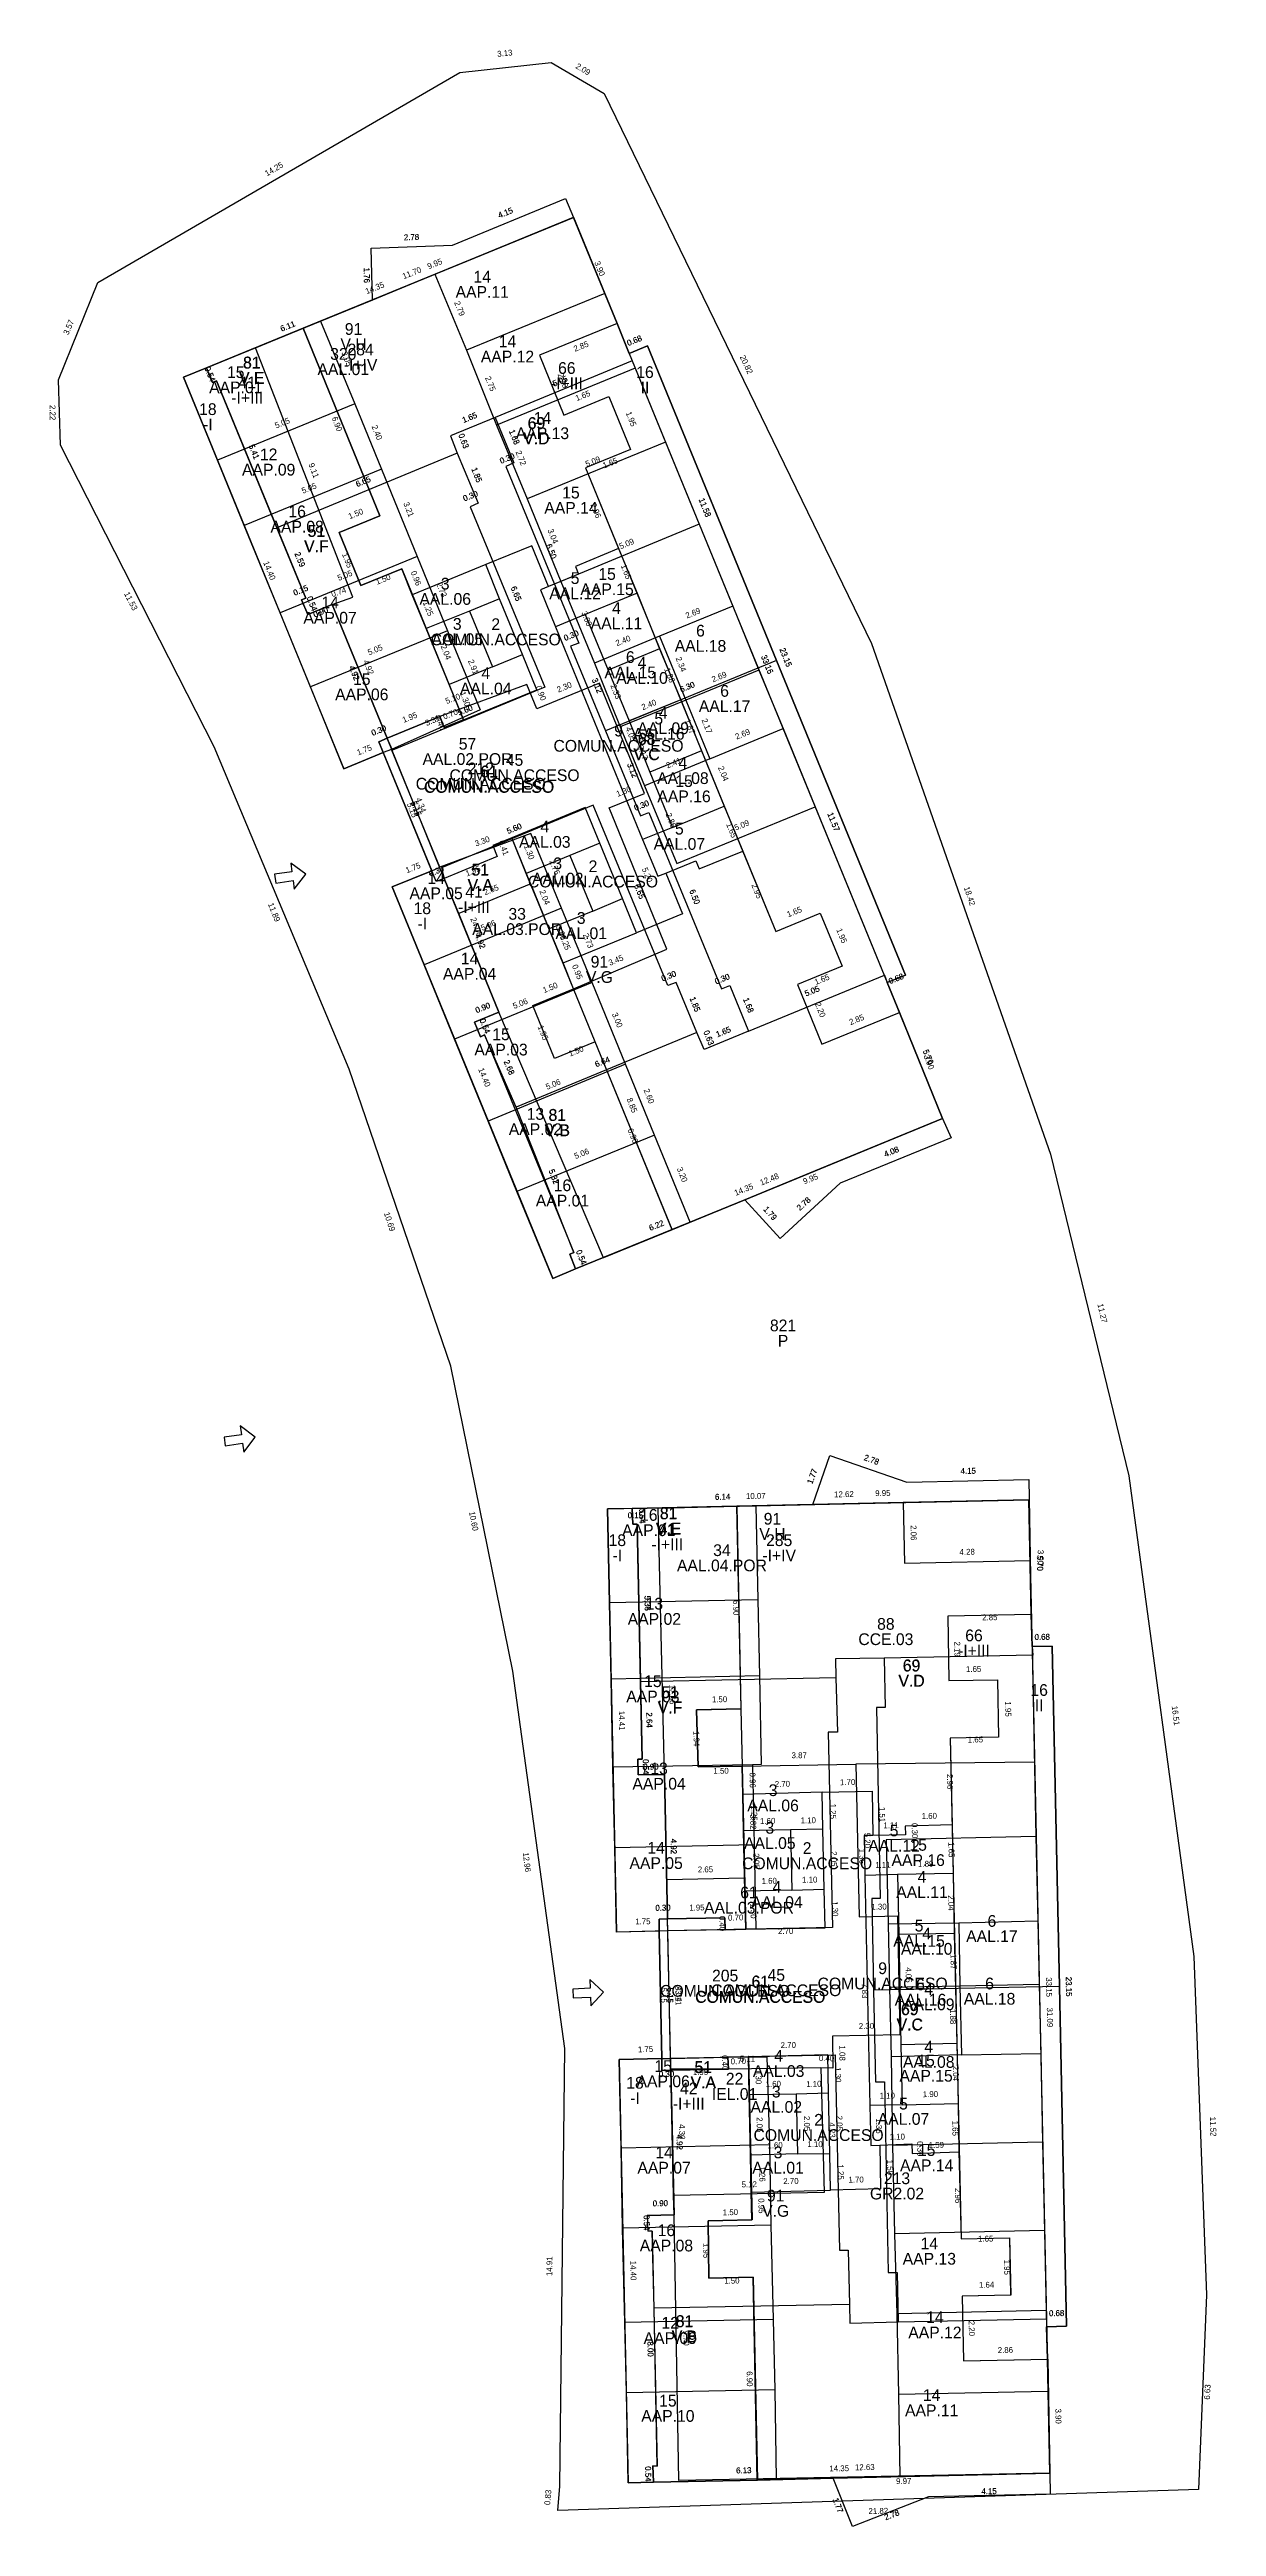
# Model space of a CAD drawing. Header units: metres. Extents: x 352532.3 to 352572, y 4795890.3 to 4795974.6.
import ezdxf
from ezdxf.enums import TextEntityAlignment as Align

# ---------------------------------------------------------------- set-up
doc = ezdxf.new("R2010")
doc.units = ezdxf.units.M

msp = doc.modelspace()

# ---------------------------------------------------------------- linework, layer by layer
at = {"layer": 'PG-LF'}
msp.add_lwpolyline([(352538.75, 4795927.74), (352538.79, 4795927.44), (352538.2, 4795927.36), (352538.24, 4795927.06), (352538.83, 4795927.15), (352538.87, 4795926.85), (352539.26, 4795927.36), (352538.75, 4795927.74)], dxfattribs=at)
at = {"layer": 'PG-LI'}
for p, q in [((352540.8895, 4795965.1095), (352537.609, 4795963.7595)), ((352551.9895, 4795964.249), (352551.5795, 4795965.269)), ((352551.9895, 4795964.249), (352560.7695, 4795942.829)), ((352545.5495, 4795951.889), (352543.7495, 4795951.149)), ((352543.7495, 4795951.149), (352543.4695, 4795951.029)), ((352543.4695, 4795951.029), (352543.6195, 4795950.659)), ((352543.6195, 4795950.659), (352545.2695, 4795946.639)), ((352545.4195, 4795946.269), (352545.2695, 4795946.639)), ((352545.6995, 4795946.379), (352545.4195, 4795946.269)), ((352561.1895, 4795941.809), (352560.7695, 4795942.829)), ((352558.5495, 4795940.729), (352561.1895, 4795941.809)), ((352550.1695, 4795933.089), (352553.4595, 4795934.429)), ((352549.9695, 4795933.589), (352550.1695, 4795933.089)), ((352555.6595, 4795925.0085), (352552.0995, 4795924.9285)), ((352558.2395, 4795925.0685), (352555.6595, 4795925.0085)), ((352565.7095, 4795920.2285), (352565.6795, 4795921.3185)), ((352565.7095, 4795920.2285), (352566.1995, 4795897.078)), ((352555.2495, 4795910.9985), (352553.2995, 4795910.9585)), ((352553.0095, 4795910.5485), (352553.109, 4795906.2085)), ((352553.109, 4795906.2085), (352553.109, 4795905.7985)), ((352553.109, 4795905.7985), (352553.409, 4795905.8085)), ((352556.2095, 4795898.7685), (352556.359, 4795891.858)), ((352566.2295, 4795895.978), (352566.1995, 4795897.078)), ((352552.819, 4795891.788), (352556.359, 4795891.858))]:
    msp.add_line(p, q, dxfattribs=at)
for points in [[(352551.5795, 4795965.269), (352550.0995, 4795968.8795), (352543.2595, 4795966.0695), (352540.8895, 4795965.1095)], [(352540.8895, 4795965.1095), (352543.5095, 4795958.719), (352542.1195, 4795958.149), (352542.8595, 4795956.349), (352544.2495, 4795956.919), (352546.3495, 4795951.779), (352545.6995, 4795951.509), (352545.5495, 4795951.889)], [(352551.5795, 4795965.269), (352548.9395, 4795964.189), (352549.7695, 4795962.149), (352551.2995, 4795962.779), (352552.0395, 4795960.979), (352550.5095, 4795960.349), (352555.8595, 4795947.289), (352556.9795, 4795944.569), (352558.4995, 4795945.199), (352559.2395, 4795943.389), (352557.7195, 4795942.769), (352558.5495, 4795940.729)], [(352537.609, 4795963.7595), (352536.819, 4795963.4395), (352542.2795, 4795950.109), (352543.6195, 4795950.659)], [(352537.609, 4795963.7595), (352537.8095, 4795963.2595), (352537.9495, 4795963.3195), (352540.9795, 4795955.919), (352540.8395, 4795955.859), (352541.0495, 4795955.359), (352541.8795, 4795955.699), (352543.7495, 4795951.149)], [(352560.7695, 4795942.829), (352561.3995, 4795943.089), (352557.0095, 4795953.799), (352552.6195, 4795964.509), (352551.9895, 4795964.249)], [(352553.4595, 4795934.429), (352550.8395, 4795940.819), (352549.4495, 4795940.249), (352548.7095, 4795942.049), (352550.0995, 4795942.619), (352547.9995, 4795947.759), (352547.3495, 4795947.499), (352547.4995, 4795947.119), (352545.6995, 4795946.379)], [(352545.2695, 4795946.639), (352543.9295, 4795946.089), (352549.3895, 4795932.759), (352550.1695, 4795933.089)], [(352545.6995, 4795946.379), (352547.5595, 4795941.829), (352546.7295, 4795941.489), (352546.9295, 4795940.989), (352547.0695, 4795941.049), (352550.1095, 4795933.639), (352549.9695, 4795933.589)], [(352553.4595, 4795934.429), (352555.9295, 4795935.439), (352562.6595, 4795938.199), (352561.1895, 4795941.809)], [(352552.0995, 4795924.9285), (352551.2495, 4795924.9185), (352551.559, 4795910.5185), (352553.0095, 4795910.5485)], [(352552.0995, 4795924.9285), (352552.1195, 4795924.3985), (352552.2695, 4795924.3985), (352552.4395, 4795916.3985), (352552.2895, 4795916.3985), (352552.2995, 4795915.8585), (352553.1895, 4795915.8785), (352553.2995, 4795910.9585)], [(352555.6595, 4795925.0085), (352555.7895, 4795918.1085), (352554.2895, 4795918.0785), (352554.3395, 4795916.1385), (352555.8395, 4795916.1585), (352555.9595, 4795910.6085), (352555.2595, 4795910.5885), (352555.2495, 4795910.9985)], [(352565.6795, 4795921.3185), (352565.5995, 4795925.2285), (352561.3195, 4795925.1285), (352558.2395, 4795925.0685)], [(352565.6795, 4795921.3185), (352562.8395, 4795921.2585), (352562.8795, 4795919.0685), (352564.5295, 4795919.0985), (352564.5695, 4795917.1485), (352562.9195, 4795917.1085), (352563.2895, 4795900.068), (352564.9395, 4795900.098), (352564.9795, 4795898.148), (352563.3295, 4795898.118), (352563.3695, 4795895.918), (352566.2295, 4795895.978)], [(352566.1995, 4795897.078), (352566.8795, 4795897.098), (352566.6395, 4795908.6585), (352566.3895, 4795920.2385), (352565.7095, 4795920.2285)], [(352553.2995, 4795910.9585), (352553.0095, 4795910.9485), (352553.0095, 4795910.5485)], [(352553.109, 4795906.2085), (352551.649, 4795906.1685), (352551.959, 4795891.768), (352552.819, 4795891.788)], [(352553.409, 4795905.8085), (352553.519, 4795900.8885), (352552.609, 4795900.8685), (352552.629, 4795900.3385), (352552.779, 4795900.3285), (352552.949, 4795892.328), (352552.799, 4795892.338), (352552.819, 4795891.788)], [(352553.409, 4795905.8085), (352555.3695, 4795905.8485), (352555.3495, 4795906.2485), (352556.0595, 4795906.2685), (352556.1795, 4795900.7185), (352554.679, 4795900.6785), (352554.709, 4795898.7285), (352556.2095, 4795898.7685)], [(352556.359, 4795891.858), (352558.9395, 4795891.918), (352566.3095, 4795892.088), (352566.2295, 4795895.978)]]:
    msp.add_lwpolyline(points, dxfattribs=at)
at = {"layer": 'PG-LP'}
msp.add_lwpolyline([(352533.909, 4795966.6595), (352546.2295, 4795973.8095), (352549.3395, 4795974.1495), (352551.1395, 4795973.0995), (352560.2395, 4795954.369), (352566.34, 4795936.9885), (352569, 4795926.0385), (352571.2095, 4795909.6785), (352571.6495, 4795898.168), (352571.3695, 4795891.538), (352569.6495, 4795891.478), (352549.559, 4795890.818), (352549.629, 4795891.648), (352549.799, 4795906.5485), (352548.029, 4795919.3885), (352545.919, 4795929.779), (352542.459, 4795939.889), (352537.869, 4795950.859), (352532.639, 4795961.1295), (352532.569, 4795963.3495), (352533.909, 4795966.6595)], dxfattribs=at)
at = {"layer": 'PS01-LI'}
for p, q in [((352545.3795, 4795966.9395), (352546.4495, 4795964.3595)), ((352551.1595, 4795966.2895), (352546.4495, 4795964.3595)), ((352541.4895, 4795965.3495), (352542.6495, 4795962.5295)), ((352546.4495, 4795964.3595), (352547.4795, 4795961.809)), ((352552.1995, 4795963.749), (352547.4795, 4795961.809)), ((352542.6495, 4795962.5295), (352537.979, 4795960.6095)), ((352542.6495, 4795962.5295), (352543.5595, 4795960.309)), ((352547.4795, 4795961.809), (352548.5195, 4795959.299)), ((352553.2295, 4795961.229), (352548.5195, 4795959.299)), ((352543.5595, 4795960.309), (352538.889, 4795958.389)), ((352543.5595, 4795960.309), (352544.7695, 4795957.339)), ((352548.5195, 4795959.299), (352549.6695, 4795956.479)), ((352554.3795, 4795958.439), (352549.6695, 4795956.479)), ((352544.7695, 4795957.339), (352540.1095, 4795955.419)), ((352544.7695, 4795957.339), (352545.8095, 4795954.809)), ((352549.6695, 4795956.479), (352550.8095, 4795953.709)), ((352555.5195, 4795955.639), (352553.0295, 4795954.619)), ((352545.8095, 4795954.809), (352541.1395, 4795952.899)), ((352545.8095, 4795954.809), (352546.9195, 4795952.119)), ((352553.0295, 4795954.619), (352550.8095, 4795953.709)), ((352553.0295, 4795954.619), (352553.9195, 4795952.449)), ((352550.8095, 4795953.709), (352551.6895, 4795951.539)), ((352556.4095, 4795953.469), (352553.9195, 4795952.449)), ((352546.9195, 4795952.119), (352543.8995, 4795950.769)), ((352553.9195, 4795952.449), (352551.6895, 4795951.539)), ((352553.9195, 4795952.449), (352554.7395, 4795950.449)), ((352551.6895, 4795951.539), (352552.5095, 4795949.529)), ((352554.7395, 4795950.449), (352557.2295, 4795951.479)), ((352554.7395, 4795950.449), (352552.5095, 4795949.529)), ((352552.5095, 4795949.529), (352553.6095, 4795946.889)), ((352553.6095, 4795946.889), (352558.3195, 4795948.819)), ((352548.6395, 4795947.909), (352545.5495, 4795946.759)), ((352549.6895, 4795945.359), (352548.6395, 4795947.909)), ((352549.6895, 4795945.359), (352545.0095, 4795943.439)), ((352550.7295, 4795942.829), (352549.6895, 4795945.359)), ((352550.7295, 4795942.829), (352546.0495, 4795940.909)), ((352551.8695, 4795940.049), (352550.7295, 4795942.829)), ((352551.8695, 4795940.049), (352547.1895, 4795938.119)), ((352552.8495, 4795937.639), (352551.8695, 4795940.049)), ((352552.8495, 4795937.639), (352548.1695, 4795935.719)), ((352554.0695, 4795934.679), (352552.8495, 4795937.639)), ((352556.2995, 4795925.0185), (352556.3695, 4795921.8185)), ((352556.3695, 4795921.8185), (352551.3195, 4795921.7185)), ((352556.3695, 4795921.8185), (352556.4295, 4795919.2285)), ((352556.4295, 4795919.2285), (352551.3795, 4795919.1185)), ((352556.4295, 4795919.2285), (352556.4895, 4795916.2185)), ((352556.1895, 4795916.2085), (352551.4395, 4795916.1185)), ((352556.4895, 4795916.2185), (352556.1895, 4795916.2085)), ((352556.1895, 4795916.2085), (352556.2495, 4795913.4785)), ((352556.2495, 4795913.4785), (352551.4995, 4795913.3785)), ((352563.2095, 4795910.8185), (352560.8095, 4795910.7785)), ((352560.8095, 4795910.7785), (352560.8595, 4795908.6185)), ((352565.8995, 4795910.8785), (352563.2095, 4795910.8185)), ((352563.2095, 4795910.8185), (352563.2495, 4795908.6685)), ((352563.2495, 4795908.6685), (352560.8595, 4795908.6185)), ((352560.8595, 4795908.6185), (352560.9095, 4795906.2685)), ((352565.9495, 4795908.7285), (352563.2495, 4795908.6685)), ((352563.2495, 4795908.6685), (352563.2995, 4795906.3285)), ((352563.2995, 4795906.3285), (352566.0095, 4795906.3785)), ((352556.6795, 4795906.2685), (352556.7695, 4795903.2685)), ((352563.2995, 4795906.3285), (352560.9095, 4795906.2685)), ((352560.9095, 4795906.2685), (352560.9595, 4795903.2485)), ((352556.7695, 4795903.2685), (352551.719, 4795903.1585)), ((352556.7695, 4795903.2685), (352556.8195, 4795900.5385)), ((352566.0595, 4795903.3585), (352560.9595, 4795903.2485)), ((352560.9595, 4795903.2485), (352561.0295, 4795900.238)), ((352556.8195, 4795900.5385), (352551.769, 4795900.4285)), ((352556.8195, 4795900.5385), (352556.8895, 4795897.328)), ((352566.1295, 4795900.348), (352561.0295, 4795900.238)), ((352561.0295, 4795900.238), (352561.0995, 4795897.518)), ((352556.8895, 4795897.328), (352551.839, 4795897.2185)), ((352556.8895, 4795897.328), (352556.9495, 4795894.928)), ((352566.1895, 4795897.628), (352561.0995, 4795897.518)), ((352561.0995, 4795897.518), (352561.1595, 4795894.768)), ((352556.9495, 4795894.928), (352551.899, 4795894.828)), ((352556.9495, 4795894.928), (352556.999, 4795891.888)), ((352566.2495, 4795894.868), (352561.1595, 4795894.768)), ((352561.1595, 4795894.768), (352561.2095, 4795891.978))]:
    msp.add_line(p, q, dxfattribs=at)
for points in [[(352556.2495, 4795913.4785), (352556.3095, 4795910.6085), (352555.9595, 4795910.6085), (352555.2595, 4795910.5885), (352553.3095, 4795910.5585)], [(352565.8395, 4795913.7585), (352560.7395, 4795913.6485), (352560.8095, 4795910.7785)], [(352553.399, 4795906.2085), (352555.3495, 4795906.2485), (352556.0595, 4795906.2685), (352556.6795, 4795906.2685)]]:
    msp.add_lwpolyline(points, dxfattribs=at)
at = {"layer": 'PS01-LP'}
for p, q in [((352551.1595, 4795966.2895), (352551.5795, 4795965.269)), ((352552.1995, 4795963.749), (352553.2295, 4795961.229)), ((352553.2295, 4795961.229), (352554.3795, 4795958.439)), ((352538.889, 4795958.389), (352537.979, 4795960.6095)), ((352540.1095, 4795955.419), (352538.889, 4795958.389)), ((352554.3795, 4795958.439), (352555.5195, 4795955.639)), ((352541.1395, 4795952.899), (352540.1095, 4795955.419)), ((352555.5195, 4795955.639), (352556.4095, 4795953.469)), ((352556.4095, 4795953.469), (352557.2295, 4795951.479)), ((352557.2295, 4795951.479), (352558.3195, 4795948.819)), ((352545.5495, 4795946.759), (352543.8995, 4795950.769)), ((352546.0495, 4795940.909), (352545.0095, 4795943.439)), ((352547.1895, 4795938.119), (352546.0495, 4795940.909)), ((352548.1695, 4795935.719), (352547.1895, 4795938.119)), ((352554.0695, 4795934.679), (352553.4595, 4795934.429)), ((352556.2995, 4795925.0185), (352561.3195, 4795925.1285)), ((352551.3795, 4795919.1185), (352551.3195, 4795921.7185)), ((352551.4395, 4795916.1185), (352551.3795, 4795919.1185)), ((352551.4995, 4795913.3785), (352551.4395, 4795916.1185)), ((352565.8395, 4795913.7585), (352565.8995, 4795910.8785)), ((352553.399, 4795906.2085), (352553.3095, 4795910.5585)), ((352565.8995, 4795910.8785), (352565.9495, 4795908.7285)), ((352565.9495, 4795908.7285), (352566.0095, 4795906.3785)), ((352566.0095, 4795906.3785), (352566.0595, 4795903.3585)), ((352551.769, 4795900.4285), (352551.719, 4795903.1585)), ((352566.0595, 4795903.3585), (352566.1295, 4795900.348)), ((352551.839, 4795897.2185), (352551.769, 4795900.4285)), ((352566.1295, 4795900.348), (352566.1895, 4795897.628)), ((352551.899, 4795894.828), (352551.839, 4795897.2185)), ((352566.1895, 4795897.628), (352566.1995, 4795897.078)), ((352566.2495, 4795894.868), (352566.3095, 4795892.088)), ((352566.3095, 4795892.088), (352561.2095, 4795891.978)), ((352561.2095, 4795891.978), (352556.999, 4795891.888))]:
    msp.add_line(p, q, dxfattribs=at)
for points in [[(352545.3795, 4795966.9395), (352550.0995, 4795968.8895), (352551.1595, 4795966.2895)], [(352541.4895, 4795965.3495), (352543.2695, 4795966.0695), (352545.3795, 4795966.9395)], [(352537.979, 4795960.6095), (352536.819, 4795963.4395), (352537.609, 4795963.7595), (352541.4895, 4795965.3495)], [(352551.5795, 4795965.269), (352551.9895, 4795964.249), (352552.1995, 4795963.749)], [(352543.8995, 4795950.769), (352543.6195, 4795950.659), (352542.2795, 4795950.109), (352541.1395, 4795952.899)], [(352558.3195, 4795948.819), (352560.7695, 4795942.829), (352561.1895, 4795941.809), (352562.6595, 4795938.199), (352558.7095, 4795936.579), (352555.9295, 4795935.439), (352554.0695, 4795934.679)], [(352545.0095, 4795943.439), (352543.9295, 4795946.089), (352545.2695, 4795946.639), (352545.5495, 4795946.759)], [(352553.4595, 4795934.429), (352550.1695, 4795933.089), (352549.3895, 4795932.759), (352548.1695, 4795935.719)], [(352551.3195, 4795921.7185), (352551.2495, 4795924.9185), (352556.2995, 4795925.0185)], [(352561.3195, 4795925.1285), (352561.3595, 4795923.0685), (352565.6395, 4795923.1585), (352565.6795, 4795921.3185), (352565.7095, 4795920.2285), (352565.8395, 4795913.7585)], [(352553.3095, 4795910.5585), (352551.559, 4795910.5085), (352551.4995, 4795913.3785)], [(352551.719, 4795903.1585), (352551.649, 4795906.1685), (352553.109, 4795906.2085), (352553.399, 4795906.2085)], [(352566.1995, 4795897.078), (352566.2295, 4795895.978), (352566.2495, 4795894.868)], [(352556.999, 4795891.888), (352556.359, 4795891.858), (352552.819, 4795891.788), (352551.959, 4795891.768), (352551.899, 4795894.828)]]:
    msp.add_lwpolyline(points, dxfattribs=at)
at = {"layer": 'PS02-LF'}
for points in [[(352540.47, 4795946.9), (352540.51, 4795946.6), (352539.92, 4795946.52), (352539.96, 4795946.22), (352540.55, 4795946.31), (352540.59, 4795946.01), (352540.98, 4795946.52), (352540.47, 4795946.9)], [(352550.65, 4795908.9), (352550.66, 4795908.6), (352550.07, 4795908.57), (352550.08, 4795908.27), (352550.68, 4795908.3), (352550.69, 4795908), (352551.12, 4795908.47), (352550.65, 4795908.9)]]:
    msp.add_lwpolyline(points, dxfattribs=at)
at = {"layer": 'PS02-LI'}
for p, q in [((352550.8395, 4795940.819), (352550.0995, 4795942.619)), ((352553.4595, 4795934.419), (352550.8395, 4795940.819)), ((352555.6595, 4795925.0085), (352555.7895, 4795918.1085)), ((352555.7895, 4795918.1085), (352555.8395, 4795916.1585)), ((352555.8395, 4795916.1585), (352559.7095, 4795916.2285)), ((352565.7908, 4795916.2941), (352559.7095, 4795916.2285)), ((352558.5195, 4795905.8885), (352558.6295, 4795901.6485)), ((352558.9195, 4795905.8785), (352558.5195, 4795905.8885)), ((352558.6295, 4795901.6485), (352553.499, 4795901.5385))]:
    msp.add_line(p, q, dxfattribs=at)
for points in [[(352550.0995, 4795942.619), (352553.2795, 4795943.969), (352551.3095, 4795948.779), (352552.5095, 4795949.269), (352550.9795, 4795953.019), (352548.8495, 4795952.149), (352548.5095, 4795952.979), (352545.5495, 4795951.889), (352543.7495, 4795951.149)], [(352550.0995, 4795942.619), (352548.6395, 4795946.189), (352546.1895, 4795945.179)], [(352555.8395, 4795916.1585), (352555.9195, 4795912.3485), (352553.2795, 4795912.2885)], [(352559.7095, 4795916.2285), (352559.8195, 4795911.0285), (352561.1295, 4795911.0585), (352561.2095, 4795907.0085), (352558.9095, 4795906.9685), (352558.9195, 4795905.8785)], [(352558.5195, 4795905.8885), (352555.3695, 4795905.8485), (352553.409, 4795905.8385)]]:
    msp.add_lwpolyline(points, dxfattribs=at)
at = {"layer": 'PS02-LP'}
for p, q in [((352553.4595, 4795934.419), (352551.1195, 4795933.459)), ((352555.6595, 4795925.0085), (352565.5995, 4795925.2285)), ((352565.7908, 4795916.2941), (352565.7922, 4795916.2285)), ((352553.499, 4795901.5385), (352553.409, 4795905.8385))]:
    msp.add_line(p, q, dxfattribs=at)
for points in [[(352543.7495, 4795951.149), (352541.8795, 4795955.699), (352542.5795, 4795955.949), (352539.2695, 4795964.4395), (352540.8895, 4795965.1095), (352550.0995, 4795968.8795), (352551.5795, 4795965.269), (352551.9895, 4795964.249), (352560.7695, 4795942.829), (352561.1895, 4795941.809), (352562.6595, 4795938.199), (352553.4595, 4795934.419)], [(352546.1895, 4795945.179), (352545.6995, 4795946.379), (352543.7495, 4795951.149)], [(352551.1195, 4795933.459), (352547.5595, 4795941.829), (352546.1895, 4795945.179)], [(352553.2795, 4795912.2885), (352553.1895, 4795915.8785), (352552.9795, 4795924.9385), (352555.6595, 4795925.0085)], [(352565.5995, 4795925.2285), (352565.788, 4795916.427), (352565.7908, 4795916.2941)], [(352565.7922, 4795916.2285), (352566.3095, 4795892.088), (352553.679, 4795891.848), (352553.519, 4795900.8885), (352553.499, 4795901.5385)], [(352553.409, 4795905.8385), (352553.2995, 4795910.9585), (352553.2795, 4795912.2885)]]:
    msp.add_lwpolyline(points, dxfattribs=at)
at = {"layer": 'PS03-LI'}
for p, q in [((352547.4295, 4795962.069), (352545.9095, 4795961.439)), ((352545.9095, 4795961.439), (352546.1395, 4795960.849)), ((352546.1395, 4795960.849), (352539.9995, 4795958.309)), ((352557.0095, 4795953.799), (352551.1895, 4795951.399)), ((352543.9395, 4795950.739), (352543.7495, 4795951.149)), ((352555.4195, 4795942.729), (352556.0595, 4795941.179)), ((352556.0595, 4795941.179), (352560.6795, 4795943.089)), ((352560.6795, 4795943.089), (352560.7695, 4795942.829)), ((352554.2995, 4795941.129), (352548.1495, 4795938.589)), ((352554.5395, 4795940.549), (352554.2995, 4795941.129)), ((352556.0595, 4795941.179), (352554.5395, 4795940.549)), ((352560.6695, 4795919.8385), (352559.0195, 4795919.8085)), ((352565.7295, 4795919.9385), (352560.6695, 4795919.8385)), ((352565.7095, 4795920.2285), (352565.7295, 4795919.9385)), ((352559.0295, 4795919.1685), (352552.3795, 4795919.0285)), ((352559.0195, 4795919.8085), (352559.0295, 4795919.1685)), ((352553.3095, 4795910.5585), (352553.2995, 4795910.9585)), ((352566.6395, 4795908.6585), (352560.3095, 4795908.5385)), ((352559.4495, 4795899.688), (352559.4895, 4795897.838)), ((352561.1095, 4795898.918), (352561.1495, 4795897.238)), ((352559.4895, 4795897.838), (352552.839, 4795897.7085)), ((352561.1495, 4795897.238), (352566.1995, 4795897.348)), ((352566.1995, 4795897.348), (352566.1995, 4795897.078))]:
    msp.add_line(p, q, dxfattribs=at)
for points in [[(352551.9895, 4795964.249), (352552.0995, 4795963.999), (352547.4295, 4795962.069)], [(352547.4295, 4795962.069), (352548.0695, 4795960.519), (352547.7895, 4795960.399), (352550.2795, 4795954.389), (352549.9995, 4795954.279), (352551.1895, 4795951.399)], [(352546.1395, 4795960.849), (352546.8495, 4795959.149), (352546.5795, 4795959.029), (352549.1195, 4795952.889), (352543.9395, 4795950.739)], [(352551.1895, 4795951.399), (352552.3795, 4795948.509), (352552.6595, 4795948.619), (352555.1395, 4795942.619), (352555.4195, 4795942.729)], [(352554.2995, 4795941.129), (352553.5895, 4795942.839), (352553.3095, 4795942.729), (352550.7695, 4795948.869), (352545.5995, 4795946.739), (352545.6995, 4795946.379)], [(352560.6695, 4795919.8385), (352560.7095, 4795918.1585), (352560.4095, 4795918.1585), (352560.5395, 4795911.6585), (352560.2495, 4795911.6485), (352560.3095, 4795908.5385)], [(352559.0295, 4795919.1685), (352559.0795, 4795917.3185), (352558.7695, 4795917.3185), (352558.9095, 4795910.6685), (352553.3095, 4795910.5585)], [(352560.3095, 4795908.5385), (352560.3795, 4795905.4085), (352560.6795, 4795905.4185), (352560.8095, 4795898.918), (352561.1095, 4795898.918)], [(352553.409, 4795905.8085), (352553.409, 4795906.2185), (352558.9995, 4795906.3285), (352559.1495, 4795899.6785), (352559.4495, 4795899.688)], [(352559.4895, 4795897.838), (352559.4995, 4795897.198), (352561.1495, 4795897.238)]]:
    msp.add_lwpolyline(points, dxfattribs=at)
at = {"layer": 'PS03-LP'}
for p, q in [((352551.9895, 4795964.249), (352552.6195, 4795964.509)), ((352552.6195, 4795964.509), (352557.0095, 4795953.799)), ((352557.0095, 4795953.799), (352561.3995, 4795943.089)), ((352561.3995, 4795943.089), (352560.7695, 4795942.829)), ((352565.7095, 4795920.2285), (352566.3895, 4795920.2385)), ((352566.3895, 4795920.2385), (352566.6395, 4795908.6585)), ((352566.6395, 4795908.6585), (352566.8795, 4795897.098)), ((352566.8795, 4795897.098), (352566.1995, 4795897.078))]:
    msp.add_line(p, q, dxfattribs=at)
for points in [[(352539.9995, 4795958.309), (352537.9495, 4795963.3195), (352537.8095, 4795963.2595), (352537.609, 4795963.7595), (352543.2595, 4795966.0695), (352543.2095, 4795967.8295), (352545.9795, 4795967.9295), (352549.8195, 4795969.5195), (352550.0995, 4795968.8795), (352551.5795, 4795965.269), (352551.9895, 4795964.249)], [(352543.7495, 4795951.149), (352541.8795, 4795955.699), (352541.0495, 4795955.359), (352540.8395, 4795955.859), (352540.9795, 4795955.919), (352539.9995, 4795958.309)], [(352545.6995, 4795946.379), (352545.4195, 4795946.269), (352543.4695, 4795951.029), (352543.7495, 4795951.149)], [(352548.1495, 4795938.589), (352547.0695, 4795941.049), (352546.9295, 4795940.989), (352546.7295, 4795941.489), (352547.5595, 4795941.829), (352545.6995, 4795946.379)], [(352560.7695, 4795942.829), (352560.7795, 4795942.819), (352562.6595, 4795938.199), (352562.9495, 4795937.549), (352559.1795, 4795935.999), (352557.1295, 4795934.119), (352555.9295, 4795935.439), (352553.4595, 4795934.429), (352550.1695, 4795933.089), (352549.9695, 4795933.589), (352550.1095, 4795933.639), (352548.1495, 4795938.589)], [(352552.3795, 4795919.0285), (352552.2695, 4795924.3985), (352552.1195, 4795924.3985), (352552.0995, 4795924.9285), (352555.6595, 4795925.0085), (352558.2395, 4795925.0685), (352558.8195, 4795926.7385), (352561.4395, 4795925.8285), (352565.5995, 4795925.9185), (352565.6795, 4795921.3185), (352565.7095, 4795920.2285)], [(352553.2995, 4795910.9585), (352553.1895, 4795915.8785), (352552.2995, 4795915.8585), (352552.2895, 4795916.3985), (352552.4395, 4795916.3985), (352552.3795, 4795919.0285)], [(352553.409, 4795905.8085), (352553.109, 4795905.7985), (352553.109, 4795906.2085), (352553.0095, 4795910.5485), (352553.0095, 4795910.9485), (352553.2995, 4795910.9585)], [(352552.839, 4795897.7085), (352552.779, 4795900.3285), (352552.639, 4795900.3285), (352552.619, 4795900.8685), (352553.519, 4795900.8885), (352553.409, 4795905.8085)], [(352566.1995, 4795897.078), (352566.2295, 4795895.978), (352566.3095, 4795892.088), (352566.3195, 4795891.378), (352562.1795, 4795891.288), (352559.5895, 4795890.278), (352558.9395, 4795891.918), (352556.359, 4795891.858), (352552.819, 4795891.788), (352552.799, 4795892.338), (352552.949, 4795892.328), (352552.839, 4795897.7085)]]:
    msp.add_lwpolyline(points, dxfattribs=at)
at = {"layer": 'PS04-LI'}
for p, q in [((352547.4295, 4795962.069), (352545.9095, 4795961.439)), ((352545.9095, 4795961.439), (352546.1395, 4795960.849)), ((352546.1395, 4795960.849), (352539.9995, 4795958.309)), ((352557.0095, 4795953.799), (352551.1895, 4795951.399)), ((352543.9395, 4795950.739), (352543.7495, 4795951.149)), ((352555.4195, 4795942.729), (352556.0595, 4795941.179)), ((352556.0595, 4795941.179), (352560.6795, 4795943.089)), ((352560.6795, 4795943.089), (352560.7695, 4795942.829)), ((352554.2995, 4795941.129), (352548.1495, 4795938.589)), ((352554.5395, 4795940.549), (352554.2995, 4795941.129)), ((352556.0595, 4795941.179), (352554.5395, 4795940.549)), ((352560.6695, 4795919.8385), (352559.0195, 4795919.8085)), ((352565.7295, 4795919.9385), (352560.6695, 4795919.8385)), ((352565.7095, 4795920.2285), (352565.7295, 4795919.9385)), ((352559.0295, 4795919.1685), (352552.3795, 4795919.0285)), ((352559.0195, 4795919.8085), (352559.0295, 4795919.1685)), ((352553.3095, 4795910.5585), (352553.2995, 4795910.9585)), ((352566.6395, 4795908.6585), (352560.3095, 4795908.5385)), ((352559.4495, 4795899.688), (352559.4895, 4795897.838)), ((352561.1095, 4795898.918), (352561.1495, 4795897.238)), ((352559.4895, 4795897.838), (352552.839, 4795897.7085)), ((352561.1495, 4795897.238), (352566.1995, 4795897.348)), ((352566.1995, 4795897.348), (352566.1995, 4795897.078))]:
    msp.add_line(p, q, dxfattribs=at)
for points in [[(352551.9895, 4795964.249), (352552.0995, 4795963.999), (352547.4295, 4795962.069)], [(352547.4295, 4795962.069), (352548.0695, 4795960.519), (352547.7895, 4795960.399), (352550.2795, 4795954.389), (352549.9995, 4795954.279), (352551.1895, 4795951.399)], [(352546.1395, 4795960.849), (352546.8495, 4795959.149), (352546.5795, 4795959.029), (352549.1195, 4795952.889), (352543.9395, 4795950.739)], [(352551.1895, 4795951.399), (352552.3795, 4795948.509), (352552.6595, 4795948.619), (352555.1395, 4795942.619), (352555.4195, 4795942.729)], [(352554.2995, 4795941.129), (352553.5895, 4795942.839), (352553.3095, 4795942.729), (352550.7695, 4795948.869), (352545.5995, 4795946.739), (352545.6995, 4795946.379)], [(352560.6695, 4795919.8385), (352560.7095, 4795918.1585), (352560.4095, 4795918.1585), (352560.5395, 4795911.6585), (352560.2495, 4795911.6485), (352560.3095, 4795908.5385)], [(352559.0295, 4795919.1685), (352559.0795, 4795917.3185), (352558.7695, 4795917.3185), (352558.9095, 4795910.6685), (352553.3095, 4795910.5585)], [(352560.3095, 4795908.5385), (352560.3795, 4795905.4085), (352560.6795, 4795905.4185), (352560.8095, 4795898.918), (352561.1095, 4795898.918)], [(352553.409, 4795905.8085), (352553.409, 4795906.2185), (352558.9995, 4795906.3285), (352559.1495, 4795899.6785), (352559.4495, 4795899.688)], [(352559.4895, 4795897.838), (352559.4995, 4795897.198), (352561.1495, 4795897.238)]]:
    msp.add_lwpolyline(points, dxfattribs=at)
at = {"layer": 'PS04-LP'}
for p, q in [((352551.9895, 4795964.249), (352552.6195, 4795964.509)), ((352552.6195, 4795964.509), (352557.0095, 4795953.799)), ((352557.0095, 4795953.799), (352561.3995, 4795943.089)), ((352561.3995, 4795943.089), (352560.7695, 4795942.829)), ((352565.7095, 4795920.2285), (352566.3895, 4795920.2385)), ((352566.3895, 4795920.2385), (352566.6395, 4795908.6585)), ((352566.6395, 4795908.6585), (352566.8795, 4795897.098)), ((352566.8795, 4795897.098), (352566.1995, 4795897.078))]:
    msp.add_line(p, q, dxfattribs=at)
for points in [[(352539.9995, 4795958.309), (352537.9495, 4795963.3195), (352537.8095, 4795963.2595), (352537.609, 4795963.7595), (352543.2595, 4795966.0695), (352543.2095, 4795967.8295), (352545.9795, 4795967.9295), (352549.8195, 4795969.5195), (352550.0995, 4795968.8795), (352551.5795, 4795965.269), (352551.9895, 4795964.249)], [(352543.7495, 4795951.149), (352541.8795, 4795955.699), (352541.0495, 4795955.359), (352540.8395, 4795955.859), (352540.9795, 4795955.919), (352539.9995, 4795958.309)], [(352545.6995, 4795946.379), (352545.4195, 4795946.269), (352543.4695, 4795951.029), (352543.7495, 4795951.149)], [(352548.1495, 4795938.589), (352547.0695, 4795941.049), (352546.9295, 4795940.989), (352546.7295, 4795941.489), (352547.5595, 4795941.829), (352545.6995, 4795946.379)], [(352560.7695, 4795942.829), (352560.7795, 4795942.819), (352562.6595, 4795938.199), (352562.9495, 4795937.549), (352559.1795, 4795935.999), (352557.1295, 4795934.119), (352555.9295, 4795935.439), (352553.4595, 4795934.429), (352550.1695, 4795933.089), (352549.9695, 4795933.589), (352550.1095, 4795933.639), (352548.1495, 4795938.589)], [(352552.3795, 4795919.0285), (352552.2695, 4795924.3985), (352552.1195, 4795924.3985), (352552.0995, 4795924.9285), (352555.6595, 4795925.0085), (352558.2395, 4795925.0685), (352558.8195, 4795926.7385), (352561.4395, 4795925.8285), (352565.5995, 4795925.9185), (352565.6795, 4795921.3185), (352565.7095, 4795920.2285)], [(352553.2995, 4795910.9585), (352553.1895, 4795915.8785), (352552.2995, 4795915.8585), (352552.2895, 4795916.3985), (352552.4395, 4795916.3985), (352552.3795, 4795919.0285)], [(352553.409, 4795905.8085), (352553.109, 4795905.7985), (352553.109, 4795906.2085), (352553.0095, 4795910.5485), (352553.0095, 4795910.9485), (352553.2995, 4795910.9585)], [(352552.839, 4795897.7085), (352552.779, 4795900.3285), (352552.639, 4795900.3285), (352552.619, 4795900.8685), (352553.519, 4795900.8885), (352553.409, 4795905.8085)], [(352566.1995, 4795897.078), (352566.2295, 4795895.978), (352566.3095, 4795892.088), (352566.3195, 4795891.378), (352562.1795, 4795891.288), (352559.5895, 4795890.278), (352558.9395, 4795891.918), (352556.359, 4795891.858), (352552.819, 4795891.788), (352552.799, 4795892.338), (352552.949, 4795892.328), (352552.839, 4795897.7085)]]:
    msp.add_lwpolyline(points, dxfattribs=at)
at = {"layer": 'PS05-LI'}
for p, q in [((352547.1095, 4795957.059), (352544.6095, 4795956.029)), ((352547.5795, 4795955.899), (352547.1095, 4795957.059)), ((352550.2695, 4795956.729), (352549.2495, 4795956.309)), ((352552.2595, 4795956.089), (352550.4995, 4795955.359)), ((352546.5595, 4795955.479), (352545.0795, 4795954.879)), ((352547.5795, 4795955.899), (352546.5595, 4795955.479)), ((352546.5595, 4795955.479), (352547.3395, 4795953.579)), ((352548.3595, 4795953.999), (352547.5795, 4795955.899)), ((352550.4995, 4795955.359), (352549.4795, 4795954.939)), ((352550.4995, 4795955.359), (352551.2795, 4795953.469)), ((352549.4795, 4795954.939), (352552.4495, 4795947.699)), ((352547.3395, 4795953.579), (352545.8595, 4795952.979)), ((352547.3395, 4795953.579), (352548.3595, 4795953.999)), ((352553.0295, 4795954.189), (352551.2795, 4795953.469)), ((352551.2795, 4795953.469), (352551.9895, 4795951.739)), ((352553.7495, 4795952.459), (352551.9895, 4795951.739)), ((352551.9895, 4795951.739), (352552.6995, 4795949.999)), ((352554.4595, 4795950.719), (352552.6995, 4795949.999)), ((352552.6995, 4795949.999), (352553.4695, 4795948.109)), ((352553.4695, 4795948.109), (352555.2295, 4795948.839)), ((352553.4695, 4795948.109), (352552.4495, 4795947.699)), ((352552.4495, 4795947.699), (352552.9695, 4795946.449)), ((352549.9695, 4795947.159), (352548.4895, 4795946.549)), ((352550.9895, 4795947.579), (352549.9695, 4795947.159)), ((352549.9695, 4795947.159), (352550.7495, 4795945.259)), ((352551.7695, 4795945.689), (352550.9895, 4795947.579)), ((352554.3795, 4795946.699), (352555.8595, 4795947.309)), ((352552.9695, 4795946.449), (352553.2395, 4795946.559)), ((352550.7495, 4795945.259), (352549.2695, 4795944.659)), ((352550.7495, 4795945.259), (352551.7695, 4795945.689)), ((352552.2395, 4795944.529), (352551.7695, 4795945.689)), ((352549.7395, 4795943.499), (352552.2395, 4795944.529)), ((352558.5595, 4795915.2685), (352555.8595, 4795915.1985)), ((352558.5895, 4795914.0085), (352558.5595, 4795915.2685)), ((352557.4895, 4795913.9885), (352555.8895, 4795913.9585)), ((352558.5895, 4795914.0085), (352557.4895, 4795913.9885)), ((352557.4895, 4795913.9885), (352557.5295, 4795911.9385)), ((352558.6295, 4795911.9685), (352558.5895, 4795914.0085)), ((352561.3995, 4795913.8185), (352560.2895, 4795913.7985)), ((352561.1295, 4795912.4685), (352560.0195, 4795912.4385)), ((352560.0195, 4795912.4385), (352560.1895, 4795904.6085)), ((352563.0195, 4795912.5085), (352561.1295, 4795912.4685)), ((352561.1295, 4795912.4685), (352561.1695, 4795910.4285)), ((352557.5295, 4795911.9385), (352555.9295, 4795911.8985)), ((352557.5295, 4795911.9385), (352558.6295, 4795911.9685)), ((352563.0595, 4795910.4585), (352561.1695, 4795910.4285)), ((352561.1695, 4795910.4285), (352561.2095, 4795908.5485)), ((352563.0995, 4795908.5885), (352561.2095, 4795908.5485)), ((352561.2095, 4795908.5485), (352561.2395, 4795906.6685)), ((352563.1495, 4795906.7185), (352561.2395, 4795906.6685)), ((352561.2395, 4795906.6685), (352561.2895, 4795904.6285)), ((352557.6795, 4795904.9985), (352556.0795, 4795904.9685)), ((352558.7795, 4795905.0285), (352557.6795, 4795904.9985)), ((352557.6795, 4795904.9985), (352557.7195, 4795902.9585)), ((352558.8195, 4795902.9785), (352558.7795, 4795905.0285)), ((352561.2895, 4795904.6285), (352563.1895, 4795904.6785)), ((352561.2895, 4795904.6285), (352560.1895, 4795904.6085)), ((352560.1895, 4795904.6085), (352560.2195, 4795903.2485)), ((352557.7195, 4795902.9585), (352558.8195, 4795902.9785)), ((352558.8495, 4795901.7285), (352558.8195, 4795902.9785)), ((352560.2195, 4795903.2485), (352560.5195, 4795903.2585)), ((352561.6295, 4795902.9785), (352563.2195, 4795903.0285)), ((352557.7195, 4795902.9585), (352556.1195, 4795902.9185)), ((352556.1495, 4795901.6585), (352558.8495, 4795901.7285))]:
    msp.add_line(p, q, dxfattribs=at)
for points in [[(352549.2495, 4795956.309), (352548.6795, 4795957.699), (352547.1095, 4795957.059)], [(352551.6295, 4795957.609), (352550.1595, 4795956.999), (352550.2695, 4795956.729)], [(352549.2495, 4795956.309), (352548.9695, 4795956.199), (352549.4795, 4795954.939)], [(352546.3495, 4795951.779), (352548.8495, 4795952.799), (352548.3595, 4795953.999)], [(352550.9895, 4795947.579), (352550.4995, 4795948.789), (352547.9995, 4795947.759)], [(352553.2395, 4795946.559), (352554.2595, 4795946.979), (352554.3795, 4795946.699)], [(352553.2395, 4795946.559), (352553.8095, 4795945.169), (352552.2395, 4795944.529)], [(352558.5595, 4795915.2685), (352560.2595, 4795915.3085), (352560.2895, 4795913.7985)], [(352562.9895, 4795914.1585), (352561.3895, 4795914.1185), (352561.3995, 4795913.8185)], [(352560.2895, 4795913.7985), (352559.9895, 4795913.7985), (352560.0195, 4795912.4385)], [(352555.9595, 4795910.6085), (352558.6595, 4795910.6585), (352558.6295, 4795911.9685)], [(352558.7795, 4795905.0285), (352558.7495, 4795906.3285), (352556.0595, 4795906.2685)], [(352560.5195, 4795903.2585), (352560.5495, 4795901.7685), (352558.8495, 4795901.7285)], [(352560.5195, 4795903.2585), (352561.6195, 4795903.2985), (352561.6295, 4795902.9785)]]:
    msp.add_lwpolyline(points, dxfattribs=at)
at = {"layer": 'PS05-LP'}
for p, q in [((352551.6295, 4795957.609), (352552.2595, 4795956.089)), ((352552.2595, 4795956.089), (352553.0295, 4795954.189)), ((352545.0795, 4795954.879), (352544.6095, 4795956.029)), ((352545.8595, 4795952.979), (352545.0795, 4795954.879)), ((352553.0295, 4795954.189), (352553.7495, 4795952.459)), ((352546.3495, 4795951.779), (352545.8595, 4795952.979)), ((352553.7495, 4795952.459), (352554.4595, 4795950.719)), ((352554.4595, 4795950.719), (352555.2295, 4795948.839)), ((352555.2295, 4795948.839), (352555.8595, 4795947.309)), ((352548.4895, 4795946.549), (352547.9995, 4795947.759)), ((352549.2695, 4795944.659), (352548.4895, 4795946.549)), ((352549.7395, 4795943.499), (352549.2695, 4795944.659)), ((352555.8895, 4795913.9585), (352555.8595, 4795915.1985)), ((352555.9295, 4795911.8985), (352555.8895, 4795913.9585)), ((352562.9895, 4795914.1585), (352563.0195, 4795912.5085)), ((352563.0195, 4795912.5085), (352563.0595, 4795910.4585)), ((352555.9595, 4795910.6085), (352555.9295, 4795911.8985)), ((352563.0595, 4795910.4585), (352563.0995, 4795908.5885)), ((352563.0995, 4795908.5885), (352563.1495, 4795906.7185)), ((352563.1495, 4795906.7185), (352563.1895, 4795904.6785)), ((352556.0795, 4795904.9685), (352556.0595, 4795906.2685)), ((352556.1195, 4795902.9185), (352556.0795, 4795904.9685)), ((352563.1895, 4795904.6785), (352563.2195, 4795903.0285)), ((352556.1495, 4795901.6585), (352556.1195, 4795902.9185))]:
    msp.add_line(p, q, dxfattribs=at)
for points in [[(352544.6095, 4795956.029), (352544.2495, 4795956.919), (352542.8595, 4795956.349), (352542.1195, 4795958.149), (352543.5095, 4795958.719), (352540.8895, 4795965.1095), (352550.0995, 4795968.8795), (352551.5795, 4795965.269), (352548.9395, 4795964.189), (352549.7695, 4795962.149), (352551.2995, 4795962.779), (352552.0395, 4795960.979), (352550.5095, 4795960.349), (352551.6295, 4795957.609)], [(352547.9995, 4795947.759), (352547.3495, 4795947.499), (352547.4995, 4795947.119), (352545.6995, 4795946.379), (352543.7495, 4795951.149), (352545.5495, 4795951.889), (352545.6995, 4795951.509), (352546.3495, 4795951.779)], [(352555.8595, 4795947.309), (352556.9795, 4795944.569), (352558.4995, 4795945.199), (352559.2395, 4795943.389), (352557.7195, 4795942.769), (352558.5495, 4795940.729), (352561.1895, 4795941.809), (352562.6595, 4795938.199), (352555.9295, 4795935.439), (352553.4595, 4795934.429), (352550.8395, 4795940.819), (352549.4495, 4795940.249), (352548.7095, 4795942.049), (352550.0995, 4795942.619), (352549.7395, 4795943.499)], [(352555.8595, 4795915.1985), (352555.8395, 4795916.1585), (352554.3395, 4795916.1385), (352554.2895, 4795918.0785), (352555.7995, 4795918.1085), (352555.6595, 4795925.0085), (352558.2395, 4795925.0685), (352565.5995, 4795925.2285), (352565.6795, 4795921.3185), (352562.8395, 4795921.2585), (352562.8795, 4795919.0685), (352564.5295, 4795919.0985), (352564.5695, 4795917.1485), (352562.9195, 4795917.1085), (352562.9895, 4795914.1585)], [(352556.0595, 4795906.2685), (352555.3495, 4795906.2485), (352555.3695, 4795905.8485), (352553.409, 4795905.8085), (352553.2995, 4795910.9585), (352555.2495, 4795910.9985), (352555.2595, 4795910.5885), (352555.9595, 4795910.6085)], [(352563.2195, 4795903.0285), (352563.2895, 4795900.068), (352564.9395, 4795900.098), (352564.9695, 4795898.148), (352563.3295, 4795898.118), (352563.3695, 4795895.918), (352566.2395, 4795895.978), (352566.3095, 4795892.088), (352556.349, 4795891.858), (352556.2095, 4795898.7685), (352554.709, 4795898.7285), (352554.679, 4795900.6785), (352556.1695, 4795900.7185), (352556.1495, 4795901.6585)]]:
    msp.add_lwpolyline(points, dxfattribs=at)

# ---------------------------------------------------------------- texts
at = {"layer": 'PG-AA'}
for s, p in [('-I+IV', (352542.85, 4795964.06)), ('-I+III', (352538.99, 4795962.94)), ('-I+III', (352549.87, 4795963.43)), ('II', (352552.53, 4795963.29)), ('-I', (352537.65, 4795962.03)), ('-I+III', (352546.71, 4795945.6)), ('-I', (352544.95, 4795945.04)), ('P', (352557.23, 4795930.84)), ('-I', (352551.59, 4795923.53)), ('-I+III', (352553.29, 4795923.91)), ('-I+IV', (352557.1, 4795923.53)), ('-I+III', (352563.73, 4795920.29)), ('II', (352565.95, 4795918.43)), ('-I', (352552.19, 4795905.06)), ('-I+III', (352554.02, 4795904.87))]:
    msp.add_text(s, height=0.4, dxfattribs=at).set_placement(p, align=Align.TOP_CENTER)
at = {"layer": 'PG-AS'}
for s, p in [('284', (352542.85, 4795964.06)), ('66', (352549.87, 4795963.43)), ('16', (352552.53, 4795963.29)), ('41', (352538.99, 4795962.94)), ('18', (352537.65, 4795962.03)), ('41', (352546.71, 4795945.6)), ('18', (352544.95, 4795945.04)), ('821', (352557.23, 4795930.84)), ('18', (352551.59, 4795923.53)), ('41', (352553.29, 4795923.91)), ('285', (352557.1, 4795923.53)), ('66', (352563.73, 4795920.29)), ('16', (352565.95, 4795918.43)), ('18', (352552.19, 4795905.06)), ('42', (352554.02, 4795904.87))]:
    msp.add_text(s, height=0.4, dxfattribs=at).set_placement(p, align=Align.BOTTOM_CENTER)
at = {"layer": 'PG-CO'}
for s, rotation, p, p2 in [('3.13', 6, (352547.51, 4795974.34), (352547.51, 4795974.34)), ('2.09', 329, (352550.15, 4795973.97), (352550.15, 4795973.97)), ('14.25', 30, (352539.66, 4795970.27), (352539.66, 4795970.27)), ('3.57', 67, (352532.9, 4795964.86), (352532.9, 4795964.86)), ('20.82', 295, (352555.75, 4795964.13), (352555.75, 4795964.13)), ('2.22', 271, (352532.26, 4795962.49), (352532.26, 4795962.49)), ('11.53', 297, (352534.79, 4795956.07), (352534.79, 4795956.07)), ('18.42', 289, (352563.38, 4795946.06), (352563.38, 4795946.06)), ('11.89', 292, (352539.69, 4795945.5), (352539.69, 4795945.5)), ('10.69', 288, (352543.64, 4795934.98), (352543.64, 4795934.98)), ('11.27', 283, (352567.93, 4795931.88), (352567.93, 4795931.88)), ('10.60', 281, (352546.54, 4795924.81), (352546.54, 4795924.81)), ('16.51', 277, (352570.46, 4795918.2), (352570.46, 4795918.2)), ('12.96', 277, (352548.37, 4795913.21), (352548.37, 4795913.21)), ('11.52', 272, (352571.76, 4795904.22), (352571.76, 4795904.22)), ('14.91', 89, (352549.37, 4795898.8), (352549.37, 4795898.8)), ('6.63', 87, (352571.76, 4795894.59), (352571.76, 4795894.59)), ('0.83', 85, (352549.3, 4795891), (352549.3, 4795891)), ('21.82', 1, (352560.14, 4795890.7), (352560.14, 4795890.7))]:
    msp.add_text(s, height=0.2, rotation=rotation, dxfattribs=at).set_placement(p, p2, align=Align.FIT)
at = {"layer": 'PS01-AS'}
for s, p in [('14', (352546.99, 4795966.54)), ('14', (352547.85, 4795964.34)), ('15', (352538.6, 4795963.29)), ('14', (352549.04, 4795961.73)), ('12', (352539.72, 4795960.49)), ('15', (352550.01, 4795959.19)), ('16', (352540.69, 4795958.55)), ('15', (352551.24, 4795956.42)), ('14', (352541.81, 4795955.45)), ('6', (352554.42, 4795954.49)), ('6', (352552.03, 4795953.59)), ('15', (352542.89, 4795952.84)), ('6', (352555.24, 4795952.44)), ('5', (352553, 4795951.5)), ('212', (352546.94, 4795949.8)), ('15', (352553.86, 4795949.37)), ('14', (352545.42, 4795946.07)), ('14', (352546.56, 4795943.33)), ('15', (352547.63, 4795940.75)), ('13', (352548.8, 4795938.04)), ('16', (352549.72, 4795935.61)), ('16', (352552.66, 4795924.39)), ('13', (352552.85, 4795921.37)), ('15', (352552.8, 4795918.73)), ('13', (352553.01, 4795915.76)), ('14', (352552.91, 4795913.06)), ('15', (352561.83, 4795913.16)), ('5', (352561.86, 4795910.41)), ('6', (352564.34, 4795910.57)), ('205', (352555.26, 4795908.71)), ('6', (352561.91, 4795908.41)), ('6', (352564.26, 4795908.44)), ('15', (352562.1, 4795905.82)), ('15', (352553.15, 4795905.63)), ('14', (352553.18, 4795902.69)), ('15', (352562.12, 4795902.77)), ('16', (352553.26, 4795900.04)), ('14', (352562.21, 4795899.59)), ('12', (352553.39, 4795896.89)), ('14', (352562.4, 4795897.08)), ('15', (352553.31, 4795894.24)), ('14', (352562.29, 4795894.43))]:
    msp.add_text(s, height=0.4, dxfattribs=at).set_placement(p, align=Align.BOTTOM_CENTER)
at = {"layer": 'PS01-AU'}
for s, p in [('AAP.11', (352546.99, 4795966.54)), ('AAP.12', (352547.85, 4795964.34)), ('AAP.01', (352538.6, 4795963.29)), ('AAP.13', (352549.04, 4795961.73)), ('AAP.09', (352539.72, 4795960.49)), ('AAP.14', (352550.01, 4795959.19)), ('AAP.08', (352540.69, 4795958.55)), ('AAP.15', (352551.24, 4795956.42)), ('AAP.07', (352541.81, 4795955.45)), ('AAL.18', (352554.42, 4795954.49)), ('AAL.15', (352552.03, 4795953.59)), ('AAP.06', (352542.89, 4795952.84)), ('AAL.17', (352555.24, 4795952.44)), ('AAL.16', (352553, 4795951.5)), ('COMUN.ACCESO', (352546.94, 4795949.8)), ('AAP.16', (352553.86, 4795949.37)), ('AAP.05', (352545.42, 4795946.07)), ('AAP.04', (352546.56, 4795943.33)), ('AAP.03', (352547.63, 4795940.75)), ('AAP.02', (352548.8, 4795938.04)), ('AAP.01', (352549.72, 4795935.61)), ('AAP.01', (352552.66, 4795924.39)), ('AAP.02', (352552.85, 4795921.37)), ('AAP.03', (352552.8, 4795918.73)), ('AAP.04', (352553.01, 4795915.76)), ('AAP.16', (352561.83, 4795913.16)), ('AAP.05', (352552.91, 4795913.06)), ('AAL.17', (352564.34, 4795910.57)), ('AAL.15', (352561.86, 4795910.41)), ('COMUN.ACCESO', (352555.26, 4795908.71)), ('AAL.16', (352561.91, 4795908.41)), ('AAL.18', (352564.26, 4795908.44)), ('AAP.06', (352553.15, 4795905.63)), ('AAP.15', (352562.1, 4795905.82)), ('AAP.07', (352553.18, 4795902.69)), ('AAP.14', (352562.12, 4795902.77)), ('AAP.08', (352553.26, 4795900.04)), ('AAP.13', (352562.21, 4795899.59)), ('AAP.12', (352562.4, 4795897.08)), ('AAP.09', (352553.39, 4795896.89)), ('AAP.10', (352553.31, 4795894.24)), ('AAP.11', (352562.29, 4795894.43))]:
    msp.add_text(s, height=0.4, dxfattribs=at).set_placement(p, align=Align.TOP_CENTER)
at = {"layer": 'PS01-CO'}
for s, rotation, p, p2 in [('14.35', 22, (352543.06, 4795966.26), (352543.06, 4795966.26)), ('2.79', 292, (352546.03, 4795965.98), (352546.03, 4795965.98)), ('3.05', 292, (352542.19, 4795964.27), (352542.19, 4795964.27)), ('2.75', 292, (352547.08, 4795963.42), (352547.08, 4795963.42)), ('5.05', 22, (352539.98, 4795961.69), (352539.98, 4795961.69)), ('2.40', 292, (352543.22, 4795961.76), (352543.22, 4795961.76)), ('2.72', 292, (352548.12, 4795960.89), (352548.12, 4795960.89)), ('5.09', 22, (352550.55, 4795960.38), (352550.55, 4795960.38)), ('5.05', 22, (352540.89, 4795959.47), (352540.89, 4795959.47)), ('3.21', 292, (352544.3, 4795959.14), (352544.3, 4795959.14)), ('3.04', 292, (352549.21, 4795958.23), (352549.21, 4795958.23)), ('5.09', 22, (352551.7, 4795957.58), (352551.7, 4795957.58)), ('14.40', 292, (352539.53, 4795957.13), (352539.53, 4795957.13)), ('5.05', 22, (352542.11, 4795956.5), (352542.11, 4795956.5)), ('2.73', 292, (352545.42, 4795956.41), (352545.42, 4795956.41)), ('3.00', 292, (352550.36, 4795955.42), (352550.36, 4795955.42)), ('2.69', 22, (352553.96, 4795955.22), (352553.96, 4795955.22)), ('2.40', 22, (352551.58, 4795954.28), (352551.58, 4795954.28)), ('5.05', 22, (352543.14, 4795953.97), (352543.14, 4795953.97)), ('2.91', 292, (352546.5, 4795953.78), (352546.5, 4795953.78)), ('2.34', 292, (352553.57, 4795953.87), (352553.57, 4795953.87)), ('33.16', 292, (352556.48, 4795953.94), (352556.48, 4795953.94)), ('2.33', 292, (352551.35, 4795952.94), (352551.35, 4795952.94)), ('2.69', 22, (352554.85, 4795953.05), (352554.85, 4795953.05)), ('3.31', 24, (352545.1, 4795951.56), (352545.1, 4795951.56)), ('2.40', 22, (352552.46, 4795952.1), (352552.46, 4795952.1)), ('2.17', 292, (352554.45, 4795951.77), (352554.45, 4795951.77)), ('2.69', 22, (352555.65, 4795951.1), (352555.65, 4795951.1)), ('1.75', 22, (352542.77, 4795950.56), (352542.77, 4795950.56)), ('2.17', 292, (352552.27, 4795950.87), (352552.27, 4795950.87)), ('2.41', 22, (352553.3, 4795950.12), (352553.3, 4795950.12)), ('4.34', 292, (352544.72, 4795949.08), (352544.72, 4795949.08)), ('2.86', 292, (352553.23, 4795948.56), (352553.23, 4795948.56)), ('3.30', 20, (352546.78, 4795947.46), (352546.78, 4795947.46)), ('5.09', 22, (352555.62, 4795948), (352555.62, 4795948)), ('1.75', 22, (352544.43, 4795946.55), (352544.43, 4795946.55)), ('2.76', 292, (352549.27, 4795946.96), (352549.27, 4795946.96)), ('5.06', 22, (352546.99, 4795944.59), (352546.99, 4795944.59)), ('2.73', 292, (352550.41, 4795944.46), (352550.41, 4795944.46)), ('5.06', 22, (352548.08, 4795941.93), (352548.08, 4795941.93)), ('3.00', 292, (352551.4, 4795941.76), (352551.4, 4795941.76)), ('14.40', 292, (352546.85, 4795939.88), (352546.85, 4795939.88)), ('5.06', 22, (352549.2, 4795939.18), (352549.2, 4795939.18)), ('2.60', 292, (352552.48, 4795939.17), (352552.48, 4795939.17)), ('5.06', 22, (352550.17, 4795936.82), (352550.17, 4795936.82)), ('3.20', 292, (352553.61, 4795936.5), (352553.61, 4795936.5)), ('14.35', 22, (352555.62, 4795935.57), (352555.62, 4795935.57)), ('10.07', 1, (352555.97, 4795925.25), (352555.97, 4795925.25)), ('2.06', 271, (352561.57, 4795924.36), (352561.57, 4795924.36)), ('4.28', 1, (352563.24, 4795923.35), (352563.24, 4795923.35)), ('14.41', 271, (352551.64, 4795918.04), (352551.64, 4795918.04)), ('1.75', 1, (352552.2, 4795910.77), (352552.2, 4795910.77)), ('4.34', 271, (352553.58, 4795908.66), (352553.58, 4795908.66)), ('31.09', 271, (352566.21, 4795907.94), (352566.21, 4795907.94)), ('1.75', 1, (352552.29, 4795906.42), (352552.29, 4795906.42)), ('14.40', 271, (352552.03, 4795899.32), (352552.03, 4795899.32)), ('14.35', 1, (352558.81, 4795892.15), (352558.81, 4795892.15))]:
    msp.add_text(s, height=0.2, rotation=rotation, dxfattribs=at).set_placement(p, p2, align=Align.FIT)
at = {"layer": 'PS02-AS'}
for s, p in [('320', (352542.26, 4795963.91)), ('57', (352546.49, 4795950.64)), ('33', (352548.18, 4795944.85)), ('34', (352555.15, 4795923.19)), ('88', (352560.73, 4795920.68)), ('61', (352556.07, 4795911.54)), ('22', (352555.58, 4795905.2)), ('213', (352561.11, 4795901.81))]:
    msp.add_text(s, height=0.4, dxfattribs=at).set_placement(p, align=Align.BOTTOM_CENTER)
at = {"layer": 'PS02-AU'}
for s, p in [('AAL.01', (352542.26, 4795963.91)), ('AAL.02.POR', (352546.49, 4795950.64)), ('AAL.03.POR', (352548.18, 4795944.85)), ('AAL.04.POR', (352555.15, 4795923.19)), ('CCE.03', (352560.73, 4795920.68)), ('AAL.03.POR', (352556.07, 4795911.54)), ('IEL.01', (352555.58, 4795905.2)), ('GR2.02', (352561.11, 4795901.81))]:
    msp.add_text(s, height=0.4, dxfattribs=at).set_placement(p, align=Align.TOP_CENTER)
at = {"layer": 'PS02-CO'}
for s, rotation, p, p2 in [('11.70', 22, (352544.32, 4795966.77), (352544.32, 4795966.77)), ('9.11', 291, (352541.07, 4795960.47), (352541.07, 4795960.47)), ('0.74', 19, (352541.89, 4795955.95), (352541.89, 4795955.95)), ('4.92', 292, (352542.93, 4795953.77), (352542.93, 4795953.77)), ('33.15', 292, (352556.47, 4795953.93), (352556.47, 4795953.93)), ('0.90', 292, (352548.8, 4795952.89), (352548.8, 4795952.89)), ('2.30', 22, (352549.58, 4795952.7), (352549.58, 4795952.7)), ('5.10', 21, (352545.78, 4795952.31), (352545.78, 4795952.31)), ('4.05', 292, (352551.86, 4795951.49), (352551.86, 4795951.49)), ('1.30', 22, (352551.6, 4795949.15), (352551.6, 4795949.15)), ('2.65', 22, (352547.09, 4795945.8), (352547.09, 4795945.8)), ('5.20', 292, (352552.42, 4795946.7), (352552.42, 4795946.7)), ('24.08', 292, (352546.58, 4795945), (352546.58, 4795945)), ('3.86', 292, (352549.49, 4795944.74), (352549.49, 4795944.74)), ('3.45', 23, (352551.34, 4795943.4), (352551.34, 4795943.4)), ('8.85', 292, (352551.9, 4795938.86), (352551.9, 4795938.86)), ('12.48', 22, (352556.49, 4795935.92), (352556.49, 4795935.92)), ('12.62', 1, (352558.97, 4795925.31), (352558.97, 4795925.31)), ('12.66', 271, (352553.36, 4795918.93), (352553.36, 4795918.93)), ('3.82', 271, (352556.11, 4795914.52), (352556.11, 4795914.52)), ('5.20', 271, (352560, 4795913.89), (352560, 4795913.89)), ('2.65', 1, (352554.33, 4795912.54), (352554.33, 4795912.54)), ('1.30', 1, (352560.24, 4795911.27), (352560.24, 4795911.27)), ('4.05', 271, (352561.4, 4795909.31), (352561.4, 4795909.31)), ('33.15', 271, (352566.18, 4795908.97), (352566.18, 4795908.97)), ('33.11', 271, (352553.56, 4795908.68), (352553.56, 4795908.68)), ('2.30', 1, (352559.81, 4795907.21), (352559.81, 4795907.21)), ('1.08', 270, (352559.15, 4795906.65), (352559.15, 4795906.65)), ('0.40', 359, (352558.45, 4795906.12), (352558.45, 4795906.12)), ('4.30', 271, (352553.69, 4795903.97), (352553.69, 4795903.97)), ('4.23', 271, (352558.8, 4795904.03), (352558.8, 4795904.03)), ('5.12', 1, (352555.82, 4795901.82), (352555.82, 4795901.82)), ('9.70', 271, (352553.83, 4795896.95), (352553.83, 4795896.95)), ('12.63', 1, (352559.68, 4795892.19), (352559.68, 4795892.19))]:
    msp.add_text(s, height=0.2, rotation=rotation, dxfattribs=at).set_placement(p, p2, align=Align.FIT)
for s, p, p2 in [('3.87', (352557.52, 4795916.43), (352557.52, 4795916.43)), ('5.11', (352555.76, 4795906.1), (352555.76, 4795906.1))]:
    msp.add_text(s, height=0.2, dxfattribs=at).set_placement(p, p2, align=Align.FIT)
at = {"layer": 'PS03-AS'}
for s, p in [('81', (352539.15, 4795963.62)), ('69', (352548.84, 4795961.56)), ('51', (352541.35, 4795957.89)), ('68', (352552.59, 4795950.81)), ('61', (352547.23, 4795949.7)), ('51', (352546.93, 4795946.36)), ('81', (352549.55, 4795938.01)), ('81', (352553.34, 4795924.45)), ('69', (352561.61, 4795919.27)), ('51', (352553.39, 4795918.36)), ('61', (352556.46, 4795908.51)), ('69', (352561.55, 4795907.57)), ('51', (352554.52, 4795905.6)), ('81', (352553.88, 4795896.95))]:
    msp.add_text(s, height=0.4, dxfattribs=at).set_placement(p, align=Align.BOTTOM_CENTER)
at = {"layer": 'PS03-AU'}
for s, p in [('V.E', (352539.15, 4795963.62)), ('V.D', (352548.84, 4795961.56)), ('V.F', (352541.35, 4795957.89)), ('V.C', (352552.59, 4795950.81)), ('COMUN.ACCESO', (352547.23, 4795949.7)), ('V.A', (352546.93, 4795946.36)), ('V.B', (352549.55, 4795938.01)), ('V.E', (352553.34, 4795924.45)), ('V.D', (352561.61, 4795919.27)), ('V.F', (352553.39, 4795918.36)), ('COMUN.ACCESO', (352556.46, 4795908.51)), ('V.C', (352561.55, 4795907.57)), ('V.A', (352554.52, 4795905.6)), ('V.B', (352553.88, 4795896.95))]:
    msp.add_text(s, height=0.4, dxfattribs=at).set_placement(p, align=Align.TOP_CENTER)
at = {"layer": 'PS03-CO'}
for s, rotation, p, p2 in [('4.15', 22, (352547.58, 4795968.85), (352547.58, 4795968.85)), ('2.78', 2, (352544.33, 4795968.1), (352544.33, 4795968.1)), ('1.76', 271, (352542.96, 4795967.17), (352542.96, 4795967.17)), ('6.11', 22, (352540.17, 4795964.99), (352540.17, 4795964.99)), ('0.68', 22, (352551.97, 4795964.5), (352551.97, 4795964.5)), ('0.54', 292, (352537.54, 4795963.75), (352537.54, 4795963.75)), ('5.05', 22, (352549.44, 4795963.12), (352549.44, 4795963.12)), ('1.65', 22, (352546.36, 4795961.88), (352546.36, 4795961.88)), ('5.41', 292, (352539.04, 4795961.11), (352539.04, 4795961.11)), ('0.63', 291, (352546.18, 4795961.48), (352546.18, 4795961.48)), ('1.68', 292, (352547.9, 4795961.61), (352547.9, 4795961.61)), ('1.85', 292, (352546.62, 4795960.32), (352546.62, 4795960.32)), ('0.30', 22, (352547.64, 4795960.49), (352547.64, 4795960.49)), ('6.65', 22, (352542.74, 4795959.7), (352542.74, 4795959.7)), ('0.30', 22, (352546.39, 4795959.21), (352546.39, 4795959.21)), ('11.58', 292, (352554.36, 4795959.28), (352554.36, 4795959.28)), ('2.59', 292, (352540.6, 4795957.44), (352540.6, 4795957.44)), ('6.50', 292, (352549.16, 4795957.72), (352549.16, 4795957.72)), ('0.15', 22, (352540.61, 4795956), (352540.61, 4795956)), ('6.65', 292, (352547.96, 4795956.28), (352547.96, 4795956.28)), ('0.54', 292, (352541.01, 4795955.94), (352541.01, 4795955.94)), ('0.90', 22, (352541.29, 4795955.26), (352541.29, 4795955.26)), ('0.30', 22, (352549.82, 4795954.46), (352549.82, 4795954.46)), ('4.92', 292, (352542.45, 4795953.58), (352542.45, 4795953.58)), ('23.15', 292, (352557.11, 4795954.18), (352557.11, 4795954.18)), ('3.12', 292, (352550.72, 4795953.15), (352550.72, 4795953.15)), ('6.30', 22, (352553.77, 4795952.71), (352553.77, 4795952.71)), ('5.60', 22, (352546.21, 4795951.92), (352546.21, 4795951.92)), ('0.30', 22, (352543.27, 4795951.23), (352543.27, 4795951.23)), ('3.12', 292, (352551.92, 4795950.27), (352551.92, 4795950.27)), ('5.15', 292, (352544.56, 4795948.96), (352544.56, 4795948.96)), ('0.30', 21, (352552.21, 4795948.68), (352552.21, 4795948.68)), ('11.57', 292, (352558.74, 4795948.58), (352558.74, 4795948.58)), ('5.60', 22, (352547.88, 4795947.89), (352547.88, 4795947.89)), ('0.30', 22, (352545.23, 4795946.44), (352545.23, 4795946.44)), ('6.65', 292, (352552.16, 4795946.14), (352552.16, 4795946.14)), ('6.50', 292, (352554.04, 4795945.96), (352554.04, 4795945.96)), ('4.92', 292, (352546.74, 4795944.45), (352546.74, 4795944.45)), ('0.30', 22, (352553.14, 4795942.87), (352553.14, 4795942.87)), ('0.30', 22, (352554.96, 4795942.77), (352554.96, 4795942.77)), ('5.05', 22, (352558.02, 4795942.36), (352558.02, 4795942.36)), ('0.68', 22, (352560.88, 4795942.78), (352560.88, 4795942.78)), ('0.90', 22, (352546.81, 4795941.79), (352546.81, 4795941.79)), ('1.85', 292, (352554.05, 4795942.3), (352554.05, 4795942.3)), ('1.68', 292, (352555.87, 4795942.27), (352555.87, 4795942.27)), ('0.54', 292, (352546.9, 4795941.56), (352546.9, 4795941.56)), ('0.63', 292, (352554.52, 4795941.16), (352554.52, 4795941.16)), ('1.65', 22, (352555, 4795940.97), (352555, 4795940.97)), ('2.68', 293, (352547.72, 4795940.15), (352547.72, 4795940.15)), ('6.64', 22, (352550.88, 4795939.95), (352550.88, 4795939.95)), ('5.70', 292, (352561.99, 4795940.51), (352561.99, 4795940.51)), ('4.08', 22, (352560.72, 4795936.89), (352560.72, 4795936.89)), ('5.32', 291, (352549.25, 4795936.44), (352549.25, 4795936.44)), ('1.79', 312, (352556.55, 4795935.11), (352556.55, 4795935.11)), ('2.78', 42, (352557.81, 4795935.06), (352557.81, 4795935.06)), ('6.22', 22, (352552.72, 4795934.38), (352552.72, 4795934.38)), ('0.54', 292, (352550.18, 4795933.69), (352550.18, 4795933.69)), ('2.78', 340, (352559.97, 4795926.59), (352559.97, 4795926.59)), ('1.77', 70, (352558.23, 4795925.75), (352558.23, 4795925.75)), ('4.15', 1, (352563.28, 4795926.11), (352563.28, 4795926.11)), ('0.54', 271, (352552.34, 4795924.94), (352552.34, 4795924.94)), ('6.14', 1, (352554.92, 4795925.23), (352554.92, 4795925.23)), ('0.15', 1, (352551.95, 4795924.6), (352551.95, 4795924.6)), ('5.70', 271, (352565.88, 4795923.33), (352565.88, 4795923.33)), ('5.36', 271, (352552.52, 4795921.97), (352552.52, 4795921.97)), ('0.68', 1, (352565.8, 4795920.46), (352565.8, 4795920.46)), ('2.64', 271, (352552.58, 4795917.99), (352552.58, 4795917.99)), ('0.54', 271, (352552.46, 4795916.4), (352552.46, 4795916.4)), ('0.90', 1, (352552.48, 4795916.04), (352552.48, 4795916.04)), ('4.92', 271, (352553.41, 4795913.69), (352553.41, 4795913.69)), ('0.30', 1, (352552.89, 4795911.24), (352552.89, 4795911.24)), ('23.15', 271, (352566.86, 4795908.99), (352566.86, 4795908.99)), ('5.15', 271, (352553.29, 4795908.62), (352553.29, 4795908.62)), ('0.30', 1, (352553.01, 4795905.58), (352553.01, 4795905.58)), ('4.92', 271, (352553.61, 4795903.62), (352553.61, 4795903.62)), ('0.90', 1, (352552.8, 4795901.18), (352552.8, 4795901.18)), ('0.54', 271, (352552.49, 4795900.88), (352552.49, 4795900.88)), ('0.68', 1, (352566.29, 4795897.44), (352566.29, 4795897.44)), ('8.00', 271, (352552.62, 4795896.58), (352552.62, 4795896.58)), ('0.54', 271, (352552.54, 4795892.33), (352552.54, 4795892.33)), ('6.13', 1, (352555.64, 4795892.09), (352555.64, 4795892.09)), ('1.77', 291, (352558.92, 4795891.21), (352558.92, 4795891.21)), ('4.15', 1, (352563.99, 4795891.38), (352563.99, 4795891.38)), ('2.78', 21, (352560.73, 4795890.49), (352560.73, 4795890.49))]:
    msp.add_text(s, height=0.2, rotation=rotation, dxfattribs=at).set_placement(p, p2, align=Align.FIT)
at = {"layer": 'PS04-AS'}
for s, p in [('81', (352539.14, 4795963.61)), ('69', (352548.83, 4795961.55)), ('51', (352541.34, 4795957.88)), ('68', (352552.58, 4795950.8)), ('61', (352547.22, 4795949.69)), ('51', (352546.92, 4795946.35)), ('81', (352549.54, 4795938)), ('81', (352553.33, 4795924.44)), ('69', (352561.6, 4795919.26)), ('51', (352553.38, 4795918.35)), ('61', (352556.45, 4795908.5)), ('69', (352561.54, 4795907.56)), ('51', (352554.51, 4795905.59)), ('81', (352553.87, 4795896.94))]:
    msp.add_text(s, height=0.4, dxfattribs=at).set_placement(p, align=Align.BOTTOM_CENTER)
at = {"layer": 'PS04-AU'}
for s, p in [('V.E', (352539.14, 4795963.61)), ('V.D', (352548.83, 4795961.55)), ('V.F', (352541.34, 4795957.88)), ('V.C', (352552.58, 4795950.8)), ('COMUN.ACCESO', (352547.22, 4795949.69)), ('V.A', (352546.92, 4795946.35)), ('V.B', (352549.54, 4795938)), ('V.E', (352553.33, 4795924.44)), ('V.D', (352561.6, 4795919.26)), ('V.F', (352553.38, 4795918.35)), ('COMUN.ACCESO', (352556.45, 4795908.5)), ('V.C', (352561.54, 4795907.56)), ('V.A', (352554.51, 4795905.59)), ('V.B', (352553.87, 4795896.94))]:
    msp.add_text(s, height=0.4, dxfattribs=at).set_placement(p, align=Align.TOP_CENTER)
at = {"layer": 'PS04-CO'}
for s, rotation, p, p2 in [('4.15', 22, (352547.57, 4795968.84), (352547.57, 4795968.84)), ('2.78', 2, (352544.32, 4795968.09), (352544.32, 4795968.09)), ('1.76', 271, (352542.95, 4795967.16), (352542.95, 4795967.16)), ('6.11', 22, (352540.16, 4795964.98), (352540.16, 4795964.98)), ('0.68', 22, (352551.96, 4795964.49), (352551.96, 4795964.49)), ('0.54', 292, (352537.53, 4795963.74), (352537.53, 4795963.74)), ('5.05', 22, (352549.43, 4795963.11), (352549.43, 4795963.11)), ('1.65', 22, (352546.35, 4795961.87), (352546.35, 4795961.87)), ('5.41', 292, (352539.03, 4795961.1), (352539.03, 4795961.1)), ('0.63', 291, (352546.17, 4795961.47), (352546.17, 4795961.47)), ('1.68', 292, (352547.89, 4795961.6), (352547.89, 4795961.6)), ('1.85', 292, (352546.61, 4795960.31), (352546.61, 4795960.31)), ('0.30', 22, (352547.63, 4795960.48), (352547.63, 4795960.48)), ('6.65', 22, (352542.73, 4795959.69), (352542.73, 4795959.69)), ('0.30', 22, (352546.38, 4795959.2), (352546.38, 4795959.2)), ('11.58', 292, (352554.35, 4795959.27), (352554.35, 4795959.27)), ('2.59', 292, (352540.59, 4795957.43), (352540.59, 4795957.43)), ('6.50', 292, (352549.15, 4795957.71), (352549.15, 4795957.71)), ('0.15', 22, (352540.6, 4795955.99), (352540.6, 4795955.99)), ('6.65', 292, (352547.95, 4795956.27), (352547.95, 4795956.27)), ('0.54', 292, (352541, 4795955.93), (352541, 4795955.93)), ('0.90', 22, (352541.28, 4795955.25), (352541.28, 4795955.25)), ('0.30', 22, (352549.81, 4795954.45), (352549.81, 4795954.45)), ('4.92', 292, (352542.44, 4795953.57), (352542.44, 4795953.57)), ('23.15', 292, (352557.1, 4795954.17), (352557.1, 4795954.17)), ('3.12', 292, (352550.71, 4795953.14), (352550.71, 4795953.14)), ('6.30', 22, (352553.76, 4795952.7), (352553.76, 4795952.7)), ('5.60', 22, (352546.2, 4795951.91), (352546.2, 4795951.91)), ('0.30', 22, (352543.26, 4795951.22), (352543.26, 4795951.22)), ('3.12', 292, (352551.91, 4795950.26), (352551.91, 4795950.26)), ('5.15', 292, (352544.55, 4795948.95), (352544.55, 4795948.95)), ('0.30', 21, (352552.2, 4795948.67), (352552.2, 4795948.67)), ('11.57', 292, (352558.73, 4795948.57), (352558.73, 4795948.57)), ('5.60', 22, (352547.87, 4795947.88), (352547.87, 4795947.88)), ('0.30', 22, (352545.22, 4795946.43), (352545.22, 4795946.43)), ('6.65', 292, (352552.15, 4795946.13), (352552.15, 4795946.13)), ('6.50', 292, (352554.03, 4795945.95), (352554.03, 4795945.95)), ('4.92', 292, (352546.73, 4795944.44), (352546.73, 4795944.44)), ('0.30', 22, (352553.13, 4795942.86), (352553.13, 4795942.86)), ('0.30', 22, (352554.95, 4795942.76), (352554.95, 4795942.76)), ('5.05', 22, (352558.01, 4795942.35), (352558.01, 4795942.35)), ('0.68', 22, (352560.87, 4795942.77), (352560.87, 4795942.77)), ('0.90', 22, (352546.8, 4795941.78), (352546.8, 4795941.78)), ('1.85', 292, (352554.04, 4795942.29), (352554.04, 4795942.29)), ('1.68', 292, (352555.86, 4795942.26), (352555.86, 4795942.26)), ('0.54', 292, (352546.89, 4795941.55), (352546.89, 4795941.55)), ('0.63', 292, (352554.51, 4795941.15), (352554.51, 4795941.15)), ('1.65', 22, (352554.99, 4795940.96), (352554.99, 4795940.96)), ('2.68', 293, (352547.71, 4795940.14), (352547.71, 4795940.14)), ('6.64', 22, (352550.87, 4795939.94), (352550.87, 4795939.94)), ('5.70', 292, (352561.98, 4795940.5), (352561.98, 4795940.5)), ('4.08', 22, (352560.71, 4795936.88), (352560.71, 4795936.88)), ('5.32', 291, (352549.24, 4795936.43), (352549.24, 4795936.43)), ('1.79', 312, (352556.54, 4795935.1), (352556.54, 4795935.1)), ('2.78', 42, (352557.8, 4795935.05), (352557.8, 4795935.05)), ('6.22', 22, (352552.71, 4795934.37), (352552.71, 4795934.37)), ('0.54', 292, (352550.17, 4795933.68), (352550.17, 4795933.68)), ('2.78', 340, (352559.96, 4795926.58), (352559.96, 4795926.58)), ('1.77', 70, (352558.22, 4795925.74), (352558.22, 4795925.74)), ('4.15', 1, (352563.27, 4795926.1), (352563.27, 4795926.1)), ('0.54', 271, (352552.33, 4795924.93), (352552.33, 4795924.93)), ('6.14', 1, (352554.91, 4795925.22), (352554.91, 4795925.22)), ('0.15', 1, (352551.94, 4795924.59), (352551.94, 4795924.59)), ('5.70', 271, (352565.87, 4795923.32), (352565.87, 4795923.32)), ('5.36', 271, (352552.51, 4795921.96), (352552.51, 4795921.96)), ('0.68', 1, (352565.79, 4795920.45), (352565.79, 4795920.45)), ('2.64', 271, (352552.57, 4795917.98), (352552.57, 4795917.98)), ('0.54', 271, (352552.45, 4795916.39), (352552.45, 4795916.39)), ('0.90', 1, (352552.47, 4795916.03), (352552.47, 4795916.03)), ('4.92', 271, (352553.4, 4795913.68), (352553.4, 4795913.68)), ('0.30', 1, (352552.88, 4795911.23), (352552.88, 4795911.23)), ('23.15', 271, (352566.85, 4795908.98), (352566.85, 4795908.98)), ('5.15', 271, (352553.28, 4795908.61), (352553.28, 4795908.61)), ('0.30', 1, (352553, 4795905.57), (352553, 4795905.57)), ('4.92', 271, (352553.6, 4795903.61), (352553.6, 4795903.61)), ('0.90', 1, (352552.79, 4795901.17), (352552.79, 4795901.17)), ('0.54', 271, (352552.48, 4795900.87), (352552.48, 4795900.87)), ('0.68', 1, (352566.28, 4795897.43), (352566.28, 4795897.43)), ('8.00', 271, (352552.61, 4795896.57), (352552.61, 4795896.57)), ('0.54', 271, (352552.53, 4795892.32), (352552.53, 4795892.32)), ('6.13', 1, (352555.63, 4795892.08), (352555.63, 4795892.08)), ('1.77', 291, (352558.91, 4795891.2), (352558.91, 4795891.2)), ('4.15', 1, (352563.98, 4795891.37), (352563.98, 4795891.37)), ('2.78', 21, (352560.72, 4795890.48), (352560.72, 4795890.48))]:
    msp.add_text(s, height=0.2, rotation=rotation, dxfattribs=at).set_placement(p, p2, align=Align.FIT)
at = {"layer": 'PS05-AS'}
for s, p in [('91', (352542.61, 4795964.76)), ('3', (352545.73, 4795956.09)), ('5', (352550.15, 4795956.28)), ('3', (352546.14, 4795954.72)), ('4', (352551.56, 4795955.26)), ('2', (352547.45, 4795954.71)), ('4', (352547.11, 4795953.04)), ('4', (352552.43, 4795953.4)), ('4', (352553.15, 4795951.69)), ('9', (352551.63, 4795951.09)), ('45', (352548.09, 4795950.09)), ('4', (352553.82, 4795949.99)), ('4', (352549.12, 4795947.82)), ('5', (352553.7, 4795947.75)), ('3', (352549.56, 4795946.57)), ('2', (352550.76, 4795946.47)), ('3', (352550.36, 4795944.71)), ('91', (352550.98, 4795943.22)), ('91', (352556.87, 4795924.26)), ('3', (352556.89, 4795915.02)), ('3', (352556.78, 4795913.74)), ('5', (352561.01, 4795913.65)), ('2', (352558.05, 4795913.05)), ('4', (352557.02, 4795911.73)), ('4', (352561.96, 4795912.07)), ('4', (352562.12, 4795910.14)), ('45', (352557, 4795908.73)), ('9', (352560.62, 4795908.96)), ('4', (352562.19, 4795908.25)), ('4', (352557.08, 4795905.98)), ('4', (352562.19, 4795906.29)), ('3', (352557, 4795904.76)), ('5', (352561.33, 4795904.35)), ('2', (352558.44, 4795903.8)), ('3', (352557.06, 4795902.69)), ('91', (352556.98, 4795901.22))]:
    msp.add_text(s, height=0.4, dxfattribs=at).set_placement(p, align=Align.BOTTOM_CENTER)
at = {"layer": 'PS05-AU'}
for s, p in [('V.H', (352542.61, 4795964.76)), ('AAL.06', (352545.73, 4795956.09)), ('AAL.12', (352550.15, 4795956.28)), ('AAL.11', (352551.56, 4795955.26)), ('COMUN.ACCESO', (352547.45, 4795954.71)), ('AAL.05', (352546.14, 4795954.72)), ('AAL.04', (352547.11, 4795953.04)), ('AAL.10', (352552.43, 4795953.4)), ('COMUN.ACCESO', (352551.63, 4795951.09)), ('AAL.09', (352553.15, 4795951.69)), ('COMUN.ACCESO', (352548.09, 4795950.09)), ('AAL.08', (352553.82, 4795949.99)), ('AAL.03', (352549.12, 4795947.82)), ('AAL.07', (352553.7, 4795947.75)), ('COMUN.ACCESO', (352550.76, 4795946.47)), ('AAL.02', (352549.56, 4795946.57)), ('AAL.01', (352550.36, 4795944.71)), ('V.G', (352550.98, 4795943.22)), ('V.H', (352556.87, 4795924.26)), ('AAL.06', (352556.89, 4795915.02)), ('AAL.05', (352556.78, 4795913.74)), ('AAL.12', (352561.01, 4795913.65)), ('COMUN.ACCESO', (352558.05, 4795913.05)), ('AAL.04', (352557.02, 4795911.73)), ('AAL.11', (352561.96, 4795912.07)), ('AAL.10', (352562.12, 4795910.14)), ('COMUN.ACCESO', (352560.62, 4795908.96)), ('COMUN.ACCESO', (352557, 4795908.73)), ('AAL.09', (352562.19, 4795908.25)), ('AAL.03', (352557.08, 4795905.98)), ('AAL.08', (352562.19, 4795906.29)), ('AAL.02', (352557, 4795904.76)), ('AAL.07', (352561.33, 4795904.35)), ('COMUN.ACCESO', (352558.44, 4795903.8)), ('AAL.01', (352557.06, 4795902.69)), ('V.G', (352556.98, 4795901.22))]:
    msp.add_text(s, height=0.4, dxfattribs=at).set_placement(p, align=Align.TOP_CENTER)
at = {"layer": 'PS05-CO'}
for s, rotation, p, p2 in [('9.95', 22, (352545.17, 4795967.11), (352545.17, 4795967.11)), ('3.90', 292, (352550.8, 4795967.34), (352550.8, 4795967.34)), ('2.85', 22, (352550.15, 4795964.3), (352550.15, 4795964.3)), ('2.20', 292, (352549.55, 4795963.53), (352549.55, 4795963.53)), ('1.65', 22, (352550.21, 4795962.62), (352550.21, 4795962.62)), ('6.90', 292, (352541.86, 4795962.05), (352541.86, 4795962.05)), ('1.95', 292, (352551.87, 4795962.22), (352551.87, 4795962.22)), ('1.65', 22, (352551.14, 4795960.33), (352551.14, 4795960.33)), ('1.50', 22, (352542.48, 4795958.6), (352542.48, 4795958.6)), ('2.96', 292, (352550.67, 4795959.1), (352550.67, 4795959.1)), ('1.95', 292, (352542.21, 4795957.41), (352542.21, 4795957.41)), ('1.65', 292, (352551.7, 4795957.02), (352551.7, 4795957.02)), ('1.50', 22, (352543.41, 4795956.37), (352543.41, 4795956.37)), ('0.96', 292, (352544.55, 4795956.8), (352544.55, 4795956.8)), ('1.25', 292, (352544.96, 4795955.77), (352544.96, 4795955.77)), ('2.04', 292, (352545.57, 4795954.28), (352545.57, 4795954.28)), ('1.30', 292, (352546.22, 4795952.69), (352546.22, 4795952.69)), ('1.88', 292, (352553.18, 4795953.5), (352553.18, 4795953.5)), ('1.95', 22, (352544.32, 4795951.67), (352544.32, 4795951.67)), ('0.40', 292, (352545.37, 4795951.89), (352545.37, 4795951.89)), ('0.70', 22, (352545.7, 4795951.78), (352545.7, 4795951.78)), ('1.87', 292, (352553.87, 4795951.75), (352553.87, 4795951.75)), ('2.04', 292, (352555.01, 4795950.15), (352555.01, 4795950.15)), ('5.15', 292, (352544.42, 4795948.91), (352544.42, 4795948.91)), ('0.41', 292, (352547.53, 4795947.62), (352547.53, 4795947.62)), ('1.65', 292, (352555.29, 4795948.22), (352555.29, 4795948.22)), ('1.95', 22, (352546.47, 4795946.44), (352546.47, 4795946.44)), ('1.30', 292, (352548.4, 4795947.48), (352548.4, 4795947.48)), ('2.04', 292, (352548.93, 4795945.94), (352548.93, 4795945.94)), ('2.95', 292, (352556.15, 4795946.15), (352556.15, 4795946.15)), ('1.65', 22, (352557.41, 4795945.05), (352557.41, 4795945.05)), ('1.25', 292, (352549.63, 4795944.4), (352549.63, 4795944.4)), ('1.95', 292, (352559.04, 4795944.63), (352559.04, 4795944.63)), ('0.95', 292, (352550.04, 4795943.4), (352550.04, 4795943.4)), ('1.50', 22, (352549.1, 4795942.47), (352549.1, 4795942.47)), ('1.65', 22, (352558.35, 4795942.75), (352558.35, 4795942.75)), ('2.20', 292, (352558.31, 4795942.11), (352558.31, 4795942.11)), ('2.85', 22, (352559.53, 4795941.38), (352559.53, 4795941.38)), ('1.95', 292, (352548.87, 4795941.33), (352548.87, 4795941.33)), ('1.50', 22, (352549.98, 4795940.31), (352549.98, 4795940.31)), ('3.90', 292, (352562.01, 4795940.33), (352562.01, 4795940.33)), ('6.90', 292, (352551.93, 4795937.82), (352551.93, 4795937.82)), ('9.95', 22, (352557.96, 4795935.96), (352557.96, 4795935.96)), ('9.95', 1, (352560.37, 4795925.35), (352560.37, 4795925.35)), ('3.90', 271, (352565.9, 4795923.52), (352565.9, 4795923.52)), ('6.90', 271, (352555.53, 4795921.81), (352555.53, 4795921.81)), ('2.85', 1, (352564.01, 4795921.12), (352564.01, 4795921.12)), ('2.19', 271, (352563.06, 4795920.4), (352563.06, 4795920.4)), ('1.65', 1, (352563.46, 4795919.36), (352563.46, 4795919.36)), ('1.50', 1, (352554.81, 4795918.33), (352554.81, 4795918.33)), ('1.95', 271, (352564.79, 4795918.36), (352564.79, 4795918.36)), ('1.94', 271, (352554.18, 4795917.35), (352554.18, 4795917.35)), ('1.65', 1, (352563.52, 4795916.96), (352563.52, 4795916.96)), ('0.96', 271, (352556.09, 4795915.94), (352556.09, 4795915.94)), ('2.70', 1, (352556.95, 4795915.45), (352556.95, 4795915.45)), ('1.70', 1, (352559.17, 4795915.51), (352559.17, 4795915.51)), ('2.96', 271, (352562.81, 4795915.89), (352562.81, 4795915.89)), ('1.25', 271, (352556.15, 4795914.82), (352556.15, 4795914.82)), ('1.25', 271, (352558.83, 4795914.88), (352558.83, 4795914.88)), ('1.60', 1, (352556.45, 4795914.19), (352556.45, 4795914.19)), ('1.10', 1, (352557.83, 4795914.21), (352557.83, 4795914.21)), ('1.51', 271, (352560.5, 4795914.77), (352560.5, 4795914.77)), ('1.11', 1, (352560.65, 4795914.04), (352560.65, 4795914.04)), ('0.30', 271, (352561.61, 4795914.22), (352561.61, 4795914.22)), ('1.60', 1, (352561.95, 4795914.36), (352561.95, 4795914.36)), ('2.05', 271, (352556.22, 4795913.19), (352556.22, 4795913.19)), ('2.05', 271, (352558.86, 4795913.26), (352558.86, 4795913.26)), ('1.36', 271, (352559.82, 4795913.35), (352559.82, 4795913.35)), ('1.65', 271, (352562.86, 4795913.57), (352562.86, 4795913.57)), ('1.60', 1, (352556.5, 4795912.15), (352556.5, 4795912.15)), ('1.10', 1, (352557.88, 4795912.19), (352557.88, 4795912.19)), ('1.11', 1, (352560.37, 4795912.69), (352560.37, 4795912.69)), ('1.89', 1, (352561.83, 4795912.73), (352561.83, 4795912.73)), ('1.95', 1, (352554.04, 4795911.24), (352554.04, 4795911.24)), ('1.30', 271, (352556.12, 4795911.49), (352556.12, 4795911.49)), ('1.30', 271, (352558.9, 4795911.56), (352558.9, 4795911.56)), ('2.04', 271, (352562.85, 4795911.76), (352562.85, 4795911.76)), ('0.40', 271, (352555.06, 4795911.06), (352555.06, 4795911.06)), ('0.70', 1, (352555.36, 4795910.9), (352555.36, 4795910.9)), ('2.70', 1, (352557.06, 4795910.44), (352557.06, 4795910.44)), ('1.87', 271, (352562.93, 4795909.76), (352562.93, 4795909.76)), ('5.15', 271, (352553.07, 4795908.62), (352553.07, 4795908.62)), ('7.83', 271, (352559.91, 4795908.77), (352559.91, 4795908.77)), ('1.88', 271, (352562.91, 4795907.89), (352562.91, 4795907.89)), ('2.70', 1, (352557.15, 4795906.56), (352557.15, 4795906.56)), ('1.95', 1, (352554.16, 4795905.64), (352554.16, 4795905.64)), ('0.40', 271, (352555.15, 4795906.32), (352555.15, 4795906.32)), ('0.70', 1, (352555.45, 4795906.01), (352555.45, 4795906.01)), ('1.30', 271, (352556.29, 4795905.85), (352556.29, 4795905.85)), ('1.30', 271, (352559, 4795905.91), (352559, 4795905.91)), ('2.04', 271, (352563.01, 4795905.96), (352563.01, 4795905.96)), ('1.60', 1, (352556.64, 4795905.24), (352556.64, 4795905.24)), ('1.10', 1, (352558.02, 4795905.24), (352558.02, 4795905.24)), ('1.10', 1, (352560.52, 4795904.84), (352560.52, 4795904.84)), ('1.90', 1, (352561.99, 4795904.89), (352561.99, 4795904.89)), ('2.05', 271, (352556.33, 4795904.21), (352556.33, 4795904.21)), ('2.05', 271, (352557.94, 4795904.25), (352557.94, 4795904.25)), ('2.05', 271, (352559.05, 4795904.26), (352559.05, 4795904.26)), ('1.36', 271, (352560.39, 4795904.17), (352560.39, 4795904.17)), ('1.65', 271, (352562.99, 4795904.09), (352562.99, 4795904.09)), ('1.60', 1, (352556.7, 4795903.15), (352556.7, 4795903.15)), ('1.10', 1, (352560.86, 4795903.44), (352560.86, 4795903.44)), ('0.30', 272, (352561.79, 4795903.39), (352561.79, 4795903.39)), ('1.59', 1, (352562.19, 4795903.16), (352562.19, 4795903.16)), ('1.26', 271, (352556.42, 4795902.53), (352556.42, 4795902.53)), ('2.70', 1, (352557.24, 4795901.93), (352557.24, 4795901.93)), ('1.25', 271, (352559.09, 4795902.6), (352559.09, 4795902.6)), ('1.70', 1, (352559.46, 4795901.98), (352559.46, 4795901.98)), ('1.50', 271, (352560.77, 4795902.76), (352560.77, 4795902.76)), ('0.95', 271, (352556.39, 4795901.45), (352556.39, 4795901.45)), ('2.96', 271, (352563.08, 4795901.8), (352563.08, 4795901.8)), ('1.50', 1, (352555.18, 4795900.87), (352555.18, 4795900.87)), ('1.95', 271, (352554.51, 4795899.93), (352554.51, 4795899.93)), ('1.65', 1, (352563.87, 4795899.97), (352563.87, 4795899.97)), ('1.50', 1, (352555.23, 4795898.54), (352555.23, 4795898.54)), ('1.95', 271, (352564.75, 4795899.36), (352564.75, 4795899.36)), ('1.64', 1, (352563.9, 4795898.4), (352563.9, 4795898.4)), ('2.20', 271, (352563.55, 4795897.28), (352563.55, 4795897.28)), ('2.86', 1, (352564.54, 4795896.18), (352564.54, 4795896.18)), ('6.90', 271, (352555.99, 4795895.56), (352555.99, 4795895.56)), ('3.90', 271, (352566.5, 4795894.29), (352566.5, 4795894.29)), ('9.97', 1, (352561.08, 4795891.72), (352561.08, 4795891.72))]:
    msp.add_text(s, height=0.2, rotation=rotation, dxfattribs=at).set_placement(p, p2, align=Align.FIT)
for s, p, p2 in [('1.50', (352554.86, 4795915.9), (352554.86, 4795915.9)), ('1.10', (352558.06, 4795903.19), (352558.06, 4795903.19))]:
    msp.add_text(s, height=0.2, dxfattribs=at).set_placement(p, p2, align=Align.FIT)

doc.saveas('drawing.dxf')
